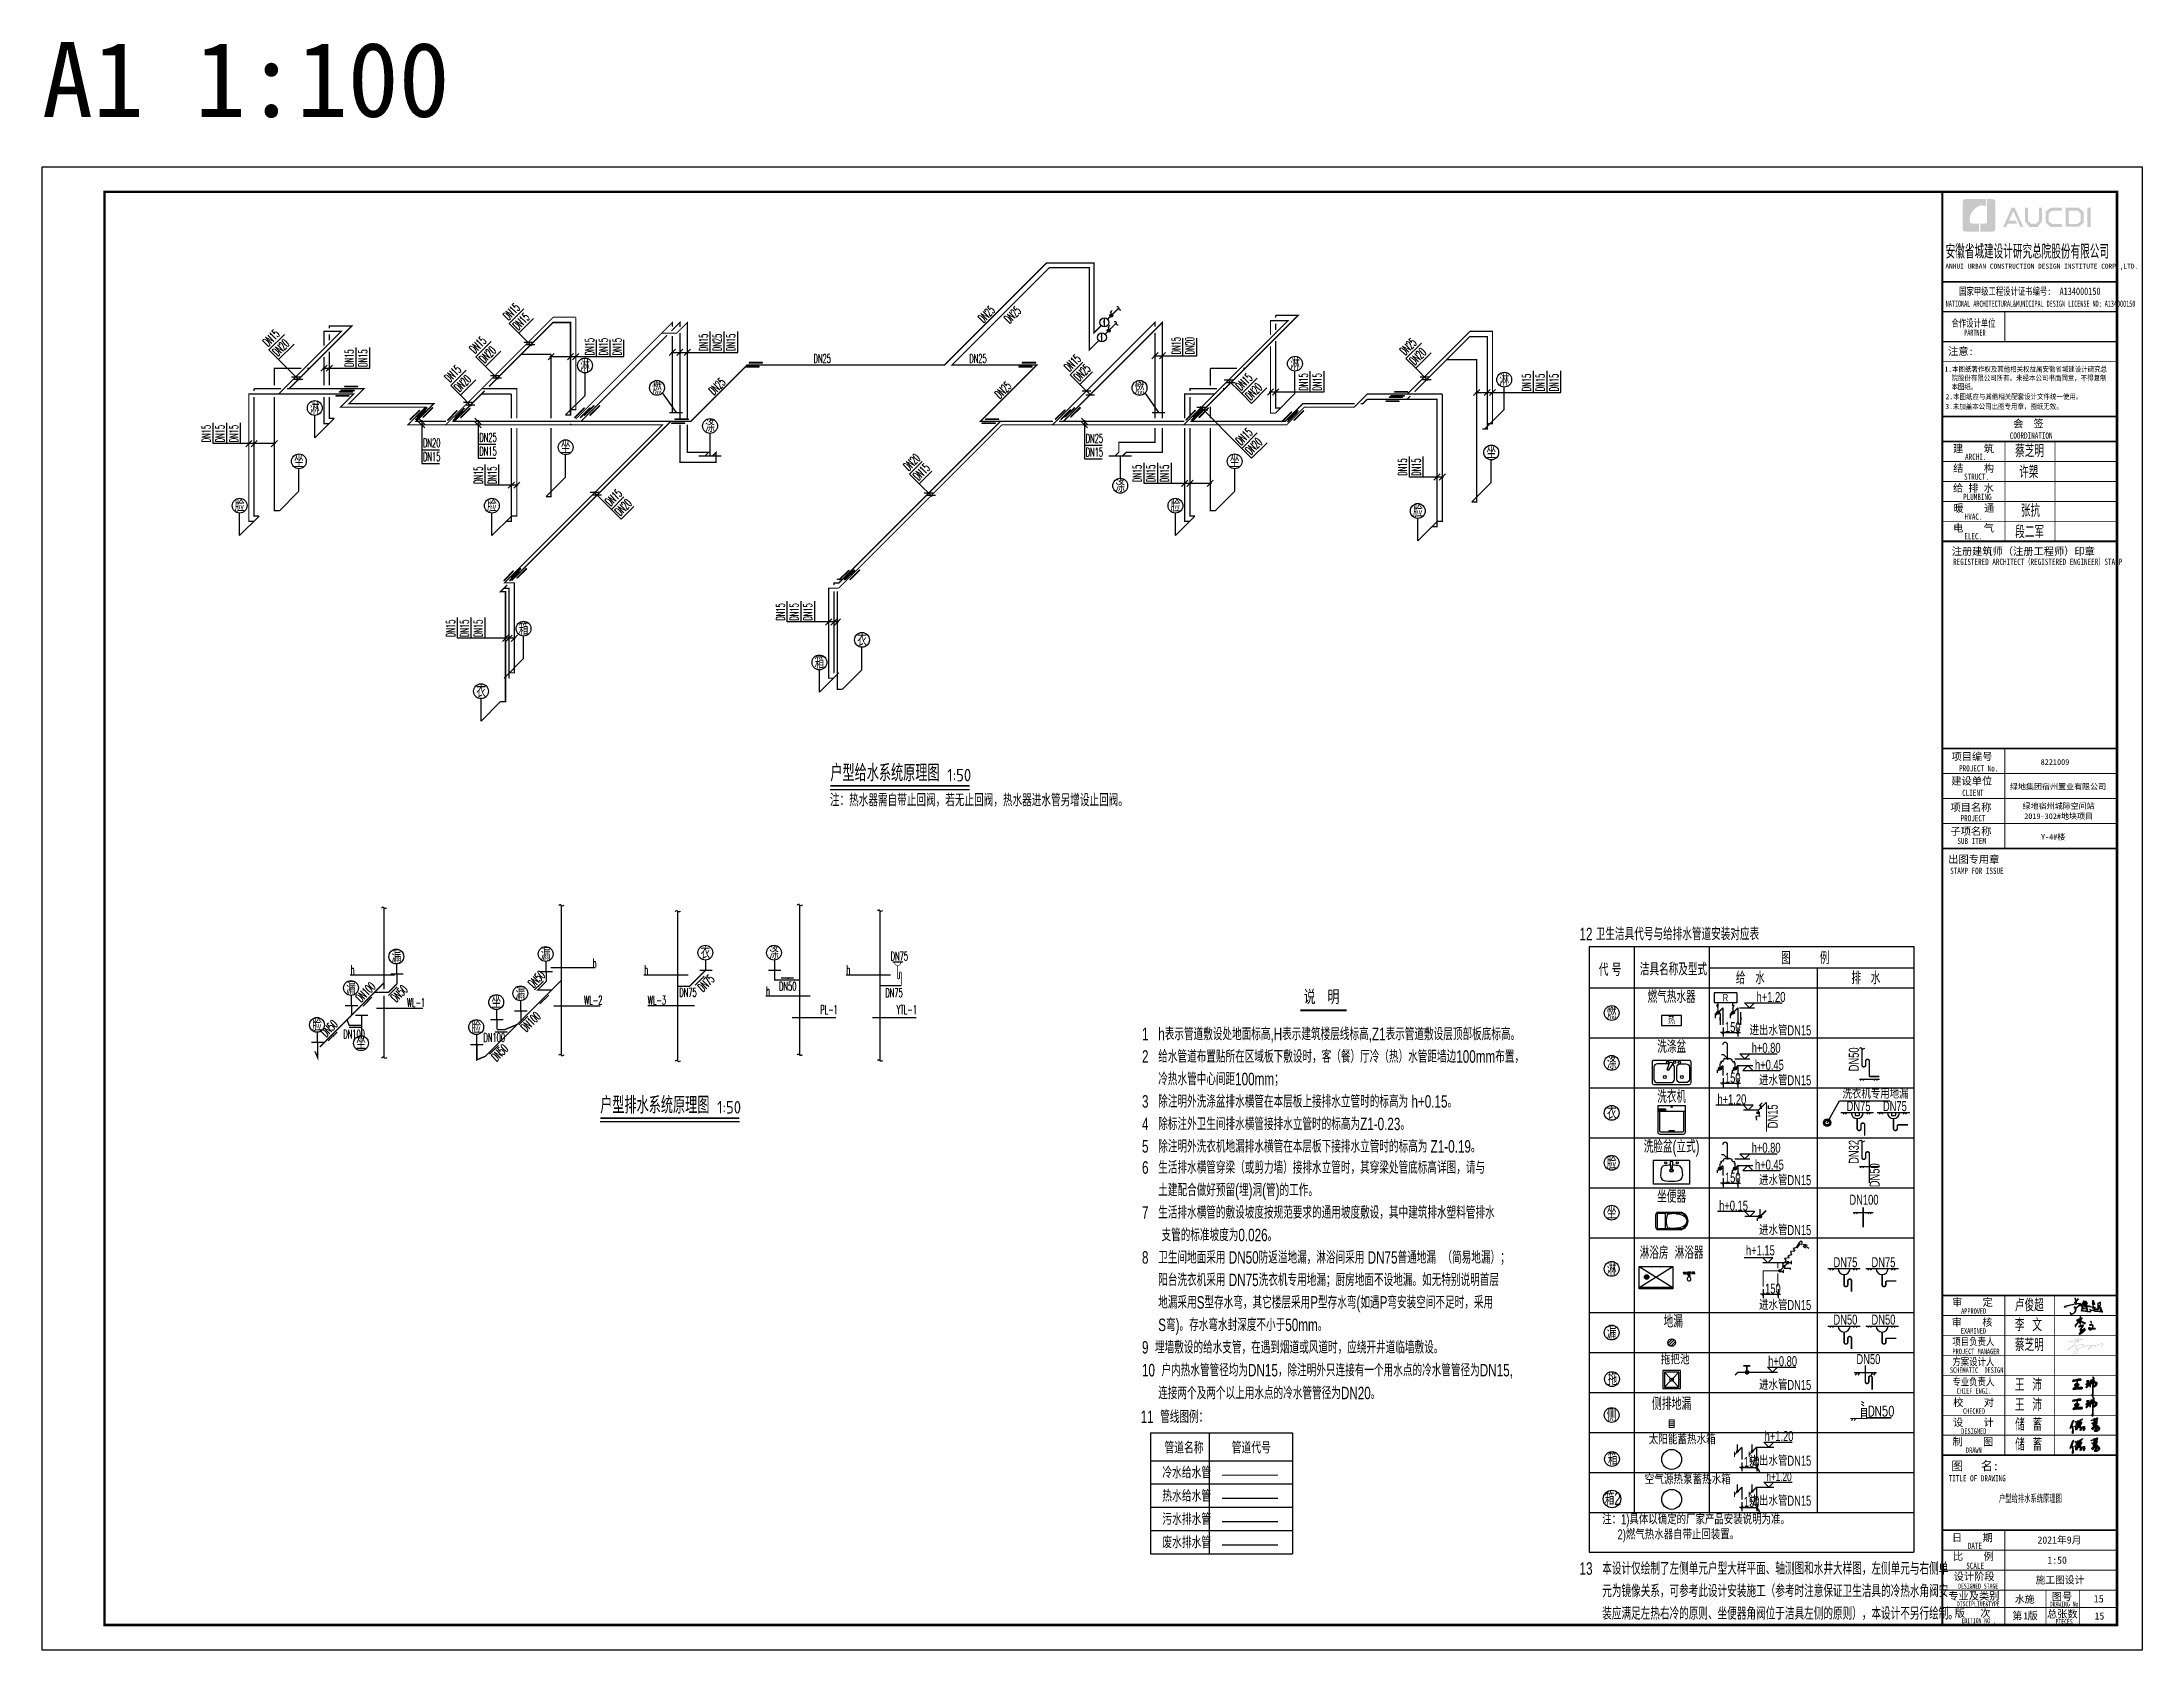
# Model space of a CAD drawing. Extents: x 27938 to 1042331, y -235042 to 1535213.
# Drawn here: x 757738 to 799788, y 124031 to 156231 of the extents above; entities that cross this region are included whole.
import ezdxf
from ezdxf.enums import TextEntityAlignment as Align

# ---------------------------------------------------------------- set-up
doc = ezdxf.new("R2010")
doc.units = 0
doc.header["$LTSCALE"] = 1000
doc.header["$MEASUREMENT"] = 0
for name, pattern in [('CONTINOUS', [0]), ('DASH', [0.35, 0.25, -0.1]), ('W_P', [7, 6, -1])]:
    doc.linetypes.add(name, pattern=pattern)
for name, color, linetype in [('C-Sheet-图框', 101, 'Continuous'), ('DIM_SYMB', 3, 'Continuous'), ('DIM_污水', 3, 'Continuous'), ('DIM_热给水', 3, 'Continuous'), ('DIM_给水', 3, 'Continuous'), ('DIM_阳台', 132, 'Continuous'), ('EQUIP_污水', 7, 'Continuous'), ('EQUIP_给水', 7, 'Continuous'), ('EQUIP_阳台', 7, 'Continuous'), ('EQUIP_餐饮排水', 7, 'Continuous'), ('PIPE-废水', 31, 'F'), ('PIPE-污水', 2, 'W'), ('PIPE-热给水', 5, 'RJ1'), ('PIPE-给水', 3, 'J1'), ('PIPE-阳台', 132, 'YT'), ('PIPE-餐饮排水', 41, 'P'), ('S-公用说明', 7, 'Continuous'), ('S_GG公共标注', 7, 'Continuous'), ('TEXT_给水', 7, 'Continuous'), ('TWT_IDEN', 3, 'Continuous'), ('VALVE_给水', 7, 'Continuous'), ('VPIPE-污水', 2, 'W'), ('VPIPE-热给水', 5, 'RJ1'), ('VPIPE-给水', 3, 'TG_J'), ('VPIPE-阳台', 132, 'YT'), ('WP_DIM', 4, 'Continuous'), ('WP_P', 2, 'W_P'), ('ZC', 6, 'Continuous'), ('图框', 140, 'Continuous'), ('图签文字', 147, 'Continuous'), ('电子签名-李文', 7, 'DASH'), ('签名-水', 7, 'Continuous')]:
    doc.layers.add(name, color=color, linetype=linetype)
for name, color, linetype, lineweight in [('S－GG公共标注', 7, 'Continuous', 25), ('图签', 147, 'Continuous', 18), ('签名', 7, 'Continuous', 18)]:
    doc.layers.add(name, color=color, linetype=linetype, lineweight=lineweight)
doc.layers.add('yichutu', color=7, linetype='Continuous', true_color=0xffffff, plot=False)
doc.styles.add('_TCH_LABEL', font='simhei.ttf')
doc.styles.add('_TWT_PIPEDN', font='SIMPLEX.shx', dxfattribs={"width": 0.6, "oblique": 10, "height": 3, "bigfont": 'HZTXT.shx'})
doc.styles.add('_TWT_SERIAL', font='simplex.shx', dxfattribs={"width": 0.6, "oblique": 10, "height": 3, "bigfont": 'aadri.shx'})
doc.styles.add('HT', font='simhei.ttf')
doc.styles.add('HZ', font='txt', dxfattribs={"bigfont": 'hztxt'})
doc.styles.add('HZTXT', font='COMPLEX', dxfattribs={"width": 0.7, "bigfont": 'HZTXT'})
doc.styles.get("Standard").update_dxf_attribs({"font": 'gbenor.shx', "bigfont": 'gbcbig.shx'})
doc.styles.add('TG_LINETYPE', font='SIMPLEX', dxfattribs={"width": 0.8, "height": 3, "bigfont": 'HZTXT'})
doc.styles.add('中西文等高字体', font='HZTXT_E.shx', dxfattribs={"width": 0.7, "height": 4, "bigfont": 'hztxt.shx'})
doc.styles.add('宋体', font='', dxfattribs={"height": 50})
doc.styles.add('建筑图签-1', font='simhei.ttf', dxfattribs={"width": 0.7})
doc.styles.add('建筑图签-2', font='TXT.shx', dxfattribs={"width": 0.5, "bigfont": 'HZTXT.shx'})
doc.styles.get('宋体').set_extended_font_data('SimSun')
doc.linetypes.add('F', pattern='A,3,-0.2,["F",Standard,S=0.25,R=0,X=-0.1,Y=-0.115],-0.2', length=3.4)
doc.linetypes.add('J1', pattern='A,3,-0.2,["J1",Standard,S=0.25,R=0,X=-0.1,Y=-0.115],-0.35', length=3.55)
doc.linetypes.add('P', pattern='A,3,-0.2,["P",Standard,S=0.25,R=0,X=-0.1,Y=-0.115],-0.2', length=3.4)
doc.linetypes.add('RJ1', pattern='A,3,-0.2,["RJ1",Standard,S=0.25,R=0,X=-0.1,Y=-0.115],-0.5', length=3.7)
doc.linetypes.add('TG_F', pattern='A,2,-0.3,["F",TG_LINETYPE,S=0.1,R=0,X=-0.23,Y=-0.15],0', length=2.3)
doc.linetypes.add('TG_J', pattern='A,2,-0.22,["J",TG_LINETYPE,S=0.1,R=0,X=-0.18,Y=-0.15],0', length=2.22)
doc.linetypes.add('TG_RJ', pattern='A,2,-0.6,["RJ",TG_LINETYPE,S=0.1,R=0,X=-0.52,Y=-0.15],0', length=2.6)
doc.linetypes.add('TG_W', pattern='A,2,-0.3,["W",TG_LINETYPE,S=0.1,R=0,X=-0.23,Y=-0.15],0', length=2.3)
doc.linetypes.add('W', pattern='A,3,-0.2,["W",Standard,S=0.25,R=0,X=-0.1,Y=-0.115],-0.2', length=3.4)
doc.linetypes.add('YT', pattern='A,3,-0.2,["YT",Standard,S=0.25,R=0,X=-0.1,Y=-0.115],-0.35', length=3.55)

msp = doc.modelspace()

# ---------------------------------------------------------------- texts
at = {"layer": 'C-Sheet-图框', "color": 7, "style": '宋体', "width": 0.6}
msp.add_text('户型给排水系统原理图', height=150, dxfattribs=at).set_placement((796923.4, 126994.1))
at = {"layer": 'C-Sheet-图框', "color": 7, "style": '宋体'}
msp.add_text('15', height=150, dxfattribs=at).set_placement((798819.1, 124983))
at = {"layer": 'DIM_SYMB', "color": 7}
for s, height, p in [('户型给水系统原理图', 337.59, (773523, 141426.2)), ('1:50', 250, (775866.5, 141426.2)), ('户型排水系统原理图', 337.59, (768914.8, 134773.7)), ('1:50', 250, (771258.3, 134773.7))]:
    msp.add_text(s, height=height, dxfattribs=at).set_placement(p)
at = {"layer": 'DIM_污水', "color": 7, "style": '_TWT_SERIAL', "width": 0.48}
for s, p in [('DN75', (774729.6, 137839.6)), ('WL-1', (765044.9, 136908.3)), ('WL-2', (768593.5, 136957.5)), ('WL-3', (769868.9, 136957.5)), ('DN75', (770498.2, 137112.7)), ('DN50', (772496.2, 137234.5)), ('DN75', (774625.6, 137105.1)), ('PL-1', (773320.3, 136766.8, 0.2)), ('YTL-1', (774851.6, 136766.8, 0.2)), ('DN100', (763771.1, 136278.2)), ('DN100', (766577.4, 136210.5))]:
    msp.add_text(s, height=175, dxfattribs=at).set_placement(p)
for s, p in [('DN50', (767579.6, 137278.9)), ('DN75', (770973, 137200.1)), ('DN100', (764126.2, 136991.4)), ('DN50', (764829.5, 136991.4)), ('DN100', (767431.1, 136396.3)), ('DN50', (763428.8, 136294)), ('DN50', (766841.9, 135807.1))]:
    msp.add_text(s, height=175, rotation=45, dxfattribs=at).set_placement(p)
at = {"layer": 'DIM_热给水', "color": 7, "style": '_TWT_PIPEDN', "width": 0.48}
for s, rotation, p in [('DN15', 90, (771069.5, 150040.3)), ('DN25', 90, (771344.5, 150040.3)), ('DN15', 90, (771619.5, 150040.3)), ('DN15', 90, (780534.2, 149973.9)), ('DN20', 90, (780809.2, 149973.9)), ('DN15', 90, (763976.5, 149725.7)), ('DN15', 90, (764251.5, 149725.7)), ('DN15', 45, (781745.1, 149242.4)), ('DN20', 45, (781939.6, 149047.9)), ('DN15', 90, (783083.6, 149248.4)), ('DN15', 90, (783358.6, 149248.4)), ('DN15', 45, (781747.5, 148146.7)), ('DN20', 45, (781941.9, 147952.2)), ('DN15', 90, (766562.9, 147380.7)), ('DN15', 90, (766837.9, 147380.7)), ('DN20', 45, (775092.6, 147632.3)), ('DN15', 45, (775287, 147437.8)), ('DN15', 90, (785069.5, 147543.9)), ('DN15', 90, (785344.5, 147543.9)), ('DN15', 45, (769122, 146923.7)), ('DN20', 45, (769316.5, 146729.3)), ('DN15', 90, (766008.8, 144315.1)), ('DN15', 90, (766283.8, 144315.1)), ('DN15', 90, (766558.8, 144315.1))]:
    msp.add_text(s, height=175, rotation=rotation, dxfattribs=at).set_placement(p)
at = {"layer": 'DIM_给水', "color": 7, "style": '_TWT_PIPEDN', "width": 0.48}
for s, rotation, p in [('DN15', 45, (767077, 150646.5)), ('DN15', 45, (767271.5, 150452)), ('DN15', 45, (762264.7, 150120.6)), ('DN20', 45, (762459.1, 149926.1)), ('DN15', 45, (766404.9, 149980.9)), ('DN15', 90, (768791.5, 149955.4)), ('DN15', 90, (769066.5, 149955.4)), ('DN15', 90, (769341.5, 149955.4)), ('DN25', 45, (785032.2, 149945.3)), ('DN15', 45, (765904, 149406.1)), ('DN20', 45, (766599.4, 149786.4)), ('DN15', 45.00013, (778309.9, 149619.9)), ('DN25', 45.00013, (778504.3, 149425.4)), ('DN20', 45, (785226.7, 149750.8)), ('DN20', 45, (766098.4, 149211.6)), ('DN15', 90, (787551.4, 149238.5)), ('DN15', 90, (787826.4, 149238.5)), ('DN15', 90, (788101.4, 149238.5)), ('DN15', 90, (761115, 148214.1)), ('DN15', 90, (761390, 148214.1)), ('DN15', 90, (761665, 148214.1)), ('DN25', 360, (778636.3, 148206.5)), ('DN15', 360, (778636.3, 147931.5)), ('DN15', 90, (779754.6, 147417.1)), ('DN15', 90, (780029.6, 147417.1)), ('DN15', 90, (780304.6, 147417.1)), ('DN15', 90, (772611.4, 144643.4)), ('DN15', 90, (772886.4, 144643.4)), ('DN15', 90, (773161.4, 144643.4))]:
    msp.add_text(s, height=175, rotation=rotation, dxfattribs=at).set_placement(p)
for s, p in [('DN20', (765366.8, 148115.3)), ('DN25', (766494.8, 148225)), ('DN15', (766494.8, 147950)), ('DN15', (765366.8, 147840.3))]:
    msp.add_text(s, height=175, dxfattribs=at).set_placement(p)
at = {"layer": 'DIM_阳台', "color": 7, "style": '_TWT_SERIAL', "width": 0.48}
for p in [(763916.3, 137567.1), (768763, 137704.3), (769796.4, 137567.1), (773845.4, 137567.1), (772237.9, 137145.3)]:
    msp.add_text('h', height=175, dxfattribs=at).set_placement(p)
at = {"layer": 'S-公用说明'}
for s, style, width, p in [('淋', '中西文等高字体', 0.7, (768610.9, 149753.8)), ('淋', '中西文等高字体', 0.7, (782826.3, 149789.1)), ('燃', '中西文等高字体', 0.7, (770052.2, 149305)), ('燃', '中西文等高字体', 0.7, (779715.5, 149305)), ('淋', '中西文等高字体', 0.7, (787016.9, 149470.9)), ('淋', '中西文等高字体', 0.7, (763199.6, 148901.8)), ('涤', '中西文等高字体', 0.7, (771115.2, 148542.5)), ('坐', '中西文等高字体', 0.7, (768223.6, 148116.3)), ('坐', '中西文等高字体', 0.7, (786757.4, 148011.3)), ('坐', '中西文等高字体', 0.7, (762882.2, 147834.5)), ('坐', '中西文等高字体', 0.7, (781620.5, 147833.4)), ('涤', '中西文等高字体', 0.7, (779327.6, 147343.5)), ('脸', '中西文等高字体', 0.7, (761695, 146947.2)), ('脸', '中西文等高字体', 0.7, (766746.7, 146947.2)), ('脸', '中西文等高字体', 0.7, (780433.9, 146946.7)), ('脸', '中西文等高字体', 0.7, (785287.2, 146841.2)), ('箱', '中西文等高字体', 0.7, (767380.5, 144482.8)), ('衣', '中西文等高字体', 0.7, (774157, 144259.6)), ('箱', '中西文等高字体', 0.7, (773305, 143807.5)), ('衣', '中西文等高字体', 0.7, (766528.4, 143230.7)), ('漏', '中西文等高字体', 0.7, (764833.8, 137918.2, 0.2)), ('漏', '中西文等高字体', 0.7, (767822.3, 137967.4, 0.2)), ('衣', '中西文等高字体', 0.7, (771020.3, 137996.1, 0.2)), ('涤', '中西文等高字体', 0.7, (772396.5, 137994.8, 0.2)), ('漏', '中西文等高字体', 0.7, (763923.9, 137288.3, 0.2)), ('坐', '中西文等高字体', 0.7, (766833.4, 137004.9, 0.2)), ('漏', '中西文等高字体', 0.7, (767314.8, 137179.8, 0.2)), ('脸', '中西文等高字体', 0.7, (763244.6, 136550, 0.2)), ('燃', '中西文等高字体', 0.7, (789169, 136787.9)), ('坐', '中西文等高字体', 0.7, (764126.4, 136182.2, 0.2)), ('脸', '中西文等高字体', 0.7, (766432.5, 136504, 0.2)), ('涤', '中西文等高字体', 0.7, (789169, 135787.9)), ('衣', '中西文等高字体', 0.7, (789169, 134787.9)), ('脸', '中西文等高字体', 0.7, (789169, 133787.9)), ('坐', '中西文等高字体', 0.7, (789169, 132787.9)), ('淋', '中西文等高字体', 0.7, (789169, 131662.9)), ('漏', '中西文等高字体', 0.7, (789169, 130387.9)), ('侧', 'HZTXT', 0.75, (789169, 128737.9))]:
    msp.add_text(s, height=250, dxfattribs=dict(at, style=style, width=width)).set_placement(p, align=Align.MIDDLE_CENTER)
at = {"layer": 'S-公用说明', "width": 0.7}
for s, height, style, p in [('注：热水器需自带止回阀，若无止回阀，热水器进水管另增设止回阀。', 250, '中西文等高字体', (773514.4, 140925.8)), ('12 卫生洁具代号与给排水管道安装对应表', 250, '中西文等高字体', (788524.8, 138244.7)), ('图         例', 250, '中西文等高字体', (792560, 137764.6)), ('代 号', 250, '中西文等高字体', (788911.4, 137529)), ('洁具名称及型式', 250, '中西文等高字体', (789732.8, 137538.8)), ('给   水', 250, '中西文等高字体', (791655.7, 137364.1)), ('排   水', 250, '中西文等高字体', (793969, 137364.1)), ('说  明', 250, 'HT', (783001.6, 136991.3)), ('1   h表示管道敷设处地面标高,H表示建筑楼层线标高,Z1表示管道敷设层顶部板底标高。', 250, '中西文等高字体', (779763.8, 136241.2)), ('2   给水管道布置贴所在区域板下敷设时，客（餐）厅冷（热）水管距墙边100mm布置，', 250, '中西文等高字体', (779763.8, 135791.2)), ('     冷热水管中心间距100mm；', 250, '中西文等高字体', (779763.8, 135341.2)), ('3   除注明外洗涤盆排水横管在本层板上接排水立管时的标高为 h+0.15。', 250, '中西文等高字体', (779763.8, 134891.2)), ('4   除标注外卫生间排水横管接排水立管时的标高为Z1-0.23。', 250, '中西文等高字体', (779763.8, 134441.2)), ('5   除注明外洗衣机地漏排水横管在本层板下接排水立管时的标高为 Z1-0.19。', 250, '中西文等高字体', (779763.8, 133991.2)), ('6   生活排水横管穿梁（或剪力墙）接排水立管时，其穿梁处管底标高详图，请与', 250, '中西文等高字体', (779763.8, 133567.6)), ('     土建配合做好预留(埋)洞(管)的工作。', 250, '中西文等高字体', (779763.8, 133117.6)), ('7   生活排水横管的敷设坡度按规范要求的通用坡度敷设，其中建筑排水塑料管排水', 250, '中西文等高字体', (779763.8, 132667.6)), ('      支管的标准坡度为0.026。', 250, '中西文等高字体', (779763.8, 132217.6)), ('8   卫生间地面采用 DN50防返溢地漏，淋浴间采用 DN75普通地漏  （简易地漏）；', 250, '中西文等高字体', (779763.8, 131767.6)), ('     阳台洗衣机采用 DN75洗衣机专用地漏；厨房地面不设地漏。如无特别说明首层', 250, '中西文等高字体', (779763.8, 131317.6)), ('     地漏采用S型存水弯，其它楼层采用P型存水弯(如遇P弯安装空间不足时，采用', 250, '中西文等高字体', (779763.8, 130867.6)), ('     S弯)。存水弯水封深度不小于50mm。', 250, '中西文等高字体', (779763.8, 130417.6)), ('9  埋墙敷设的给水支管，在遇到烟道或风道时，应绕开井道临墙敷设。', 250, '中西文等高字体', (779763.8, 129967.6)), ('拖把池', 202.5, '中西文等高字体', (790153.6, 129750.7)), ('10  户内热水管管径均为DN15，除注明外只连接有一个用水点的冷水管管径为DN15,', 250, '中西文等高字体', (779763.8, 129510.1)), ('拖', 250, '中西文等高字体', (789091.9, 129337.1)), ('     连接两个及两个以上用水点的冷水管管径为DN20。', 250, '中西文等高字体', (779763.8, 129052.6)), ('11  管线图例：', 250, '中西文等高字体', (779737.2, 128576)), ('太阳能蓄热水箱', 202.5, '中西文等高字体', (789911.5, 128150.7)), ('管道名称', 232.99, '中西文等高字体', (780213.9, 127966)), ('管道代号', 232.99, '中西文等高字体', (781561, 127966)), ('箱', 250, '中西文等高字体', (789091.9, 127737.1)), ('冷水给水管', 232.99, '中西文等高字体', (780170.6, 127467.5)), ('空气源热泵蓄热水箱', 202.5, '中西文等高字体', (789831.3, 127350.7)), ('热水给水管', 232.99, '中西文等高字体', (780170.6, 127001.6)), ('箱2', 250, '中西文等高字体', (789030.6, 126937.1)), ('污水排水管', 232.99, '中西文等高字体', (780170.6, 126535.6)), ('废水排水管', 232.99, '中西文等高字体', (780170.6, 126069.6)), ('13   本设计仅绘制了左侧单元户型大样平面、轴测图和水井大样图，左侧单元与右侧单', 250, '中西文等高字体', (788524.8, 125537.9)), ('       元为镜像关系，可参考此设计安装施工（参考时注意保证卫生洁具的冷热水角阀安', 250, '中西文等高字体', (788524.8, 125087.9)), ('       装应满足左热右冷的原则、坐便器角阀位于洁具左侧的原则），本设计不另行绘制。', 250, '中西文等高字体', (788524.8, 124637.9))]:
    msp.add_text(s, height=height, dxfattribs=dict(at, style=style)).set_placement(p)
at = {"layer": 'S-公用说明'}
for s, style, width, p in [('燃气热水器', '中西文等高字体', 0.7, (790369.2, 136987.9)), ('洗涤盆', '中西文等高字体', 0.7, (790369.2, 135987.9)), ('洗衣机', '中西文等高字体', 0.7, (790369.2, 134987.9)), ('洗脸盆(立式)', '中西文等高字体', 0.7, (790369.2, 133987.9)), ('坐便器', '中西文等高字体', 0.7, (790369.2, 132987.9)), ('淋浴房', '中西文等高字体', 0.7, (790019.2, 131862.9)), ('淋浴器', '中西文等高字体', 0.7, (790719.2, 131862.9)), (' 地漏', '中西文等高字体', 0.7, (790369.2, 130487.9)), ('侧排地漏', 'HZTXT', 0.75, (790369.2, 128837.9))]:
    msp.add_text(s, height=250, dxfattribs=dict(at, style=style, width=width)).set_placement(p, align=Align.CENTER)
at = {"layer": 'S-公用说明', "style": '中西文等高字体', "width": 0.7}
for s, p in [('注：1)具体以确定的厂家产品安装说明为准。', (788979.8, 126647.8)), ('2)燃气热水器自带止回装置。', (789287.3, 126345.5))]:
    msp.add_text(s, height=200, dxfattribs=at).set_placement(p, align=Align.MIDDLE_LEFT)
at = {"layer": 'S_GG公共标注', "color": 150, "style": '中西文等高字体', "width": 0.7}
for s, p in [('R', (791448.1, 137094)), ('热', (790369.2, 136637.9))]:
    msp.add_text(s, height=150, dxfattribs=at).set_placement(p, align=Align.MIDDLE_CENTER)
for s, p in [(' h+1.20', (792017.9, 137008.4)), ('150', (791437.1, 136404.9)), (' h+0.80', (791920.6, 135989.9)), (' h+0.45', (791986.8, 135649.4)), ('150', (791437.1, 135390.8)), (' h+1.20', (791234.6, 134958.7)), ('洗衣机专用地漏', (793789.8, 135071.3)), ('DN75', (793872.4, 134822)), ('DN75', (794599.3, 134822)), (' h+0.80', (791920.6, 133989.9)), (' h+0.45', (791986.8, 133649.4)), ('150', (791437.1, 133390.8)), (' h+0.15', (791267.9, 132830.2)), ('DN100', (793929, 132948)), (' h+1.15', (791805.8, 131933.9)), ('DN75', (793609.6, 131697)), ('DN75', (794371.2, 131697)), ('150', (792240.2, 131167)), ('DN50', (793609.6, 130547)), ('DN50', (794371.2, 130547)), ('DN50', (794069.8, 129756.6)), ('150', (791816.2, 127698, 0)), ('150', (791816.2, 126898, 0))]:
    msp.add_text(s, height=200, dxfattribs=at).set_placement(p)
for s, p in [('进出水管DN15', (793165.1, 136340.4)), ('进水管DN15', (793165.1, 135340.4)), ('进水管DN15', (793165.1, 133340.4)), ('进水管DN15', (793165.1, 132340.4)), ('进水管DN15', (793165.1, 130840.4)), ('进水管DN15', (793165.1, 129240.4)), ('进出水管DN15', (793165.1, 127722.2)), ('进出水管DN15', (793165.1, 126922.2))]:
    msp.add_text(s, height=200, dxfattribs=at).set_placement(p, align=Align.RIGHT)
for s, p in [('DN50', (794117.5, 135618.7)), ('DN15', (792494.5, 134477.9)), ('DN32', (794117.5, 133766.3)), ('DN50', (794534.1, 133298))]:
    msp.add_text(s, height=200, rotation=90, dxfattribs=at).set_placement(p)
for s, height, p in [('h+0.80', 200, (792591.6, 129715)), ('h+1.20', 200, (792519.4, 128214.4, 0)), ('h+1.20', 175, (792519.4, 127414.4, 0))]:
    msp.add_text(s, height=height, dxfattribs=at).set_placement(p, align=Align.CENTER)
at = {"layer": 'S－GG公共标注', "color": 150, "lineweight": 20, "style": 'HZTXT', "width": 0.75}
msp.add_text('DN50', height=200, dxfattribs=at).set_placement((794299.6, 128714.7))
at = {"layer": 'TEXT_给水', "style": '_TWT_PIPEDN', "width": 0.48}
for rotation, p in [(45, (776588.9, 150595.8)), (45, (777111.7, 150582.7)), (359.99997, (776304.8, 149803.7)), (45, (771193.7, 149150.6)), (45, (776920.2, 149077))]:
    msp.add_text('DN25', height=175, rotation=rotation, dxfattribs=at).set_placement(p)
msp.add_text('DN25', height=175, dxfattribs=at).set_placement((773186.3, 149803.7))
at = {"layer": '图框'}
for s, height, style, width, p in [('ANHUI URBAN CONSTRUCTION DESIGN INSTITUTE CORP.,LTD.', 100, '建筑图签-1', 0.91, (795849.6, 151692.4)), ('NATIONAL ARCHITECTURAL&MUNICIPAL DESIGN LICENSE NO: A134000150', 125, '建筑图签-1', 0.6, (795858.8, 150928.6)), ('PARTNER', 125, '建筑图签-1', 0.6, (796227.7, 150348.1)), ('1.本图纸著作权及其他相关权益属安徽省城建设计研究总', 105, 'HT', 0.88, (795833.2, 149628)), ('本图纸。', 105, 'HT', 0.88, (795972.9, 149275.8)), ('院股份有限公司所有。未经本公司书面同意，不得复制', 105, 'HT', 0.88, (795972.9, 149450.8)), (' 2.本图纸应与其他相关配套设计文件统一使用。 ', 105, 'HT', 0.88, (795777.8, 149077.4)), ('3.未加盖本公司出图专用章，图纸无效。', 105, 'HT', 0.88, (795849.3, 148880.1)), ('COORDINATION', 125, '建筑图签-1', 0.7, (797140.2, 148287.9)), ('ARCHI.', 125, '建筑图签-1', 0.7, (796245.1, 147862.2)), ('PLUMBING', 125, '建筑图签-1', 0.7, (796204.9, 147060.6)), ('STRUCT.', 125, '建筑图签-1', 0.7, (796225.3, 147463.8)), ('HVAC.', 125, '建筑图签-1', 0.7, (796237.3, 146664)), ('ELEC.', 125, '建筑图签-1', 0.7, (796229.6, 146271.5)), ('REGISTERED ARCHITECT（REGISTERED ENGINEER）STAMP', 125, '建筑图签-1', 0.7, (796004.8, 145760.7)), ('PROJECT No.', 125, '建筑图签-1', 0.7, (796125.2, 141623.9, -899.5)), ('CLIENT', 125, '建筑图签-1', 0.7, (796187.2, 141134.3)), ('PROJECT', 125, '建筑图签-1', 0.7, (796154.8, 140624.7)), ('SUB ITEM', 125, '建筑图签-1', 0.7, (796091.5, 140169.2)), ('STAMP FOR ISSUE', 125, '建筑图签-1', 0.7, (795946.7, 139572)), ('APPROVED ', 110, '建筑图签-1', 0.7, (796165.7, 130763.7)), ('EXAMINED  ', 110, '建筑图签-1', 0.7, (796161.4, 130368.4, -899.5)), ('PROJECT MANAGER', 110, '建筑图签-1', 0.7, (795992.3, 129955.3, -899.5)), ('SCHEMATIC  DESIGN', 110, '建筑图签-1', 0.7, (795941.7, 129582, -899.5)), ('TITLE OF DRAWING', 125, '建筑图签-1', 0.7, (795917.4, 127407.6)), ('DATE', 125, '建筑图签-1', 0.7, (796298.6, 126055.9)), ('SCALE', 125, '建筑图签-1', 0.7, (796268, 125656.3)), ('DESIGNED STAGE', 100, '建筑图签-1', 0.7, (796106.7, 125261.2)), ('DISCIPLIUE&TYPE', 100, '建筑图签-1', 0.7, (796081.8, 124904.9)), ('DRAWING No.', 100, '建筑图签-1', 0.7, (797942.9, 124901.3)), ('EDITION NO .', 100, '建筑图签-1', 0.7, (796173.6, 124568.4)), ('PIECES', 100, '建筑图签-1', 0.7, (798057.2, 124551.3))]:
    msp.add_text(s, height=height, dxfattribs=dict(at, style=style, width=width)).set_placement(p)
at = {"layer": '图框', "style": '建筑图签-1', "width": 0.7}
for s, p in [('CHIEF ENGI.', (796422.6, 129218.7)), ('CHECKED  ', (796486.9, 128815.7)), ('DESIGNED ', (796450.1, 128414.1)), (' DRAWN   ', (796482.6, 128031.6))]:
    msp.add_text(s, height=110, dxfattribs=at).set_placement(p, align=Align.MIDDLE)
at = {"layer": '图签', "color": 2, "style": '宋体'}
for s, height, p in [('8221009', 114.67, (797759.1, 141755.2)), ('绿地集团宿州置业有限公司', 114.672, (797142.9, 141262.3)), ('绿地宿州城际空间站', 114.67, (797395.3, 140875.2)), ('2019-302#地块项目', 114.672, (797428.9, 140670.6)), ('Y-4#楼', 114.67, (797765, 140255.2)), ('2021年9月', 143.34, (797695.3, 126162.2)), ('1:50', 143.34, (797893.6, 125758.4)), ('施工图设计', 143.34, (797656.5, 125362.2)), ('水施', 143.34, (797242.5, 124977.7)), ('1', 143.3, (797412, 124643.9)), ('15', 143.34, (798838.6, 124640.8))]:
    msp.add_text(s, height=height, dxfattribs=at).set_placement(p)
at = {"layer": '图签文字', "color": 7, "style": '建筑图签-1'}
for s, height, width, p in [('安徽省城建设计研究总院股份有限公司', 250, 0.55, (795854.4, 151919.9)), ('国家甲级工程设计证书编号:  A134000150', 150, 0.7, (796126.4, 151165)), ('合作设计单位', 150, 0.7, (795972.8, 150526.4)), ('项目负责人', 150, 0.8, (795991.6, 130131.7)), ('方案设计人', 150, 0.8, (795991.6, 129730.4)), ('专业负责人', 150, 0.8, (795991, 129327.1))]:
    msp.add_text(s, height=height, dxfattribs=dict(at, width=width)).set_placement(p)
for s, height, p in [('注意:', 150, (795906.1, 149962.9)), ('会  签', 150, (797207.7, 148515.1)), ('建    筑', 150, (796005.2, 148014.7)), ('结    构', 150, (796007.5, 147621)), ('给 排 水', 150, (796002.9, 147224)), ('暖    通', 150, (796012, 146822.5)), ('电    气', 150, (796007.1, 146422.4)), ('注册建筑师（注册工程师）印章', 150, (795978.1, 145958.2)), ('项目编号', 150, (795974.3, 141847.6)), ('建设单位', 150, (795970.4, 141358.9)), ('项目名称', 150, (795953.7, 140829.9)), ('子项名称', 150, (795953.7, 140351.5)), ('出图专用章', 150, (795908.3, 139790.4)), ('审    定', 150, (795984.2, 130920.9)), ('审    核', 150, (795977.6, 130519.8)), ('设    计', 150, (796004.3, 128514.6)), ('校    对', 150, (796007, 128915.4)), ('制    图', 150, (795992.8, 128127.2)), ('图   名:', 175, (795968, 127628.9)), ('日    期', 150, (795982.3, 126205.7)), ('比    例', 150, (796001.5, 125832.1)), ('设计阶段', 150, (796016.3, 125431.2)), ('专业及类别', 150, (795909.4, 125037.9)), ('图号', 150, (797980.8, 125028.5)), ('版   次 ', 150, (796038.4, 124692.8)), ('第 版', 150, (797190.7, 124643)), ('总张数', 150, (797884.3, 124678.5))]:
    msp.add_text(s, height=height, dxfattribs=at).set_placement(p)
at = {"layer": '图签文字', "color": 1, "style": '建筑图签-2', "width": 0.7}
for s, p in [('蔡芝明', (797247.8, 147916.8)), ('许槊', (797327.6, 147495.4)), ('张抗', (797363.2, 146724.9)), ('段二军', (797250.7, 146297.1)), ('卢俊超', (797243.5, 130812.3)), ('李 文', (797243.5, 130416.8)), ('蔡芝明', (797243.5, 130016.8)), ('王 沛', (797243.5, 129216.8)), ('王 沛', (797243.4, 128816.8)), ('储 蓄', (797248.5, 128421.5)), ('储 蓄', (797248.5, 128021.5))]:
    msp.add_text(s, height=250, dxfattribs=at).set_placement(p)

# ---------------------------------------------------------------- blocks, each defined once
blk = doc.blocks.new('坡度')
at = {"layer": 'WP_P', "color": 7, "linetype": 'CONTINOUS'}
blk.add_line((125, 0), (-125, 0), dxfattribs=at)
blk.add_lwpolyline([(125, 0, 0, 30, 0), (0, 0, 25, 25, 0)], format="xyseb", dxfattribs=at)
blk = doc.blocks.new('$TwtSys$00000327')
for p, q in [((-94, -9, 0), (9, 94, 0)), ((-9, -94, 0), (94, 9, 0)), ((12, 55, 0), (42, 84, 0)), ((40, 40, 0), (66, 66, 0)), ((55, 12, 0), (84, 42, 0)), ((-84, -42, 0), (-55, -12, 0)), ((-66, -66, 0), (-40, -40, 0)), ((-42, -84, 0), (-12, -55, 0))]:
    blk.add_line(p, q)
for radius in [94, 56.4]:
    blk.add_circle((0, 0, 0), radius)
blk = doc.blocks.new('_ArchTick')
at = {"color": 0, "linetype": 'ByBlock', "const_width": 0.4}
blk.add_lwpolyline([(-0.5, -0.5), (0.5, 0.5)], dxfattribs=at)
blk = doc.blocks.new('$TwtSys$00000132')
at = {"elevation": 0}
blk.add_lwpolyline([(7, -101, -0.575183), (0, 0, 0.604745), (-11, 101, 16.924828)], format="xyb", dxfattribs=at)
blk = doc.blocks.new('yct-841-594-84100-59399.9999999999-100-1000.0')
at = {"layer": 'yichutu', "color": 7, "true_color": 0xffffff}
blk.add_lwpolyline([(0, 0), (0, 59400), (84100, 59400), (84100, 0)], close=True, dxfattribs=at)
at = {"layer": 'yichutu', "color": 7, "true_color": 0xffffff, "style": '_TCH_LABEL'}
blk.add_text('A1 1:100', height=3000, dxfattribs=at).set_placement((0, 61400))
blk = doc.blocks.new('A$C6CC220AB')
at = {"layer": 'ZC'}
h = blk.add_hatch(color=7, dxfattribs=at)
h.paths.add_polyline_path([(170, 35), (170, 45), (-100, 45), (-100, 35)])
h.paths.add_polyline_path([(100, -45), (100, -35), (-170, -35), (-170, -45)])
at = {"color": 7, "ltscale": 0.5}
for p, q in [((-100, 45), (-100, 35)), ((170, 35), (170, 45)), ((-170, -35), (-170, -45)), ((100, -45), (100, -35))]:
    blk.add_line(p, q, dxfattribs=at)
for points in [[(170, 45), (-100, 45)], [(170, 35), (-100, 35)], [(100, -35), (-170, -35)], [(100, -45), (-170, -45)]]:
    blk.add_lwpolyline(points, dxfattribs=at)
blk = doc.blocks.new('A$C6F8752CC')
at = {"layer": 'ZC'}
h = blk.add_hatch(color=7, dxfattribs=at)
h.paths.add_polyline_path([(156, 92), (148, 99), (-42, -92), (-35, -99)])
h.paths.add_polyline_path([(42, 92), (35, 99), (-156, -92), (-148, -99)])
at = {"color": 7, "ltscale": 0.5}
for p, q in [((42, 92), (35, 99)), ((156, 92), (148, 99)), ((-156, -92), (-148, -99)), ((-42, -92), (-35, -99))]:
    blk.add_line(p, q, dxfattribs=at)
for points in [[(-156, -92), (35, 99)], [(-148, -99), (42, 92)], [(-42, -92), (148, 99)], [(-35, -99), (156, 92)]]:
    blk.add_lwpolyline(points, dxfattribs=at)
blk = doc.blocks.new('$ATTACHMENT$00000196')
blk.add_line((53, 944), (-347, 944))
for points, const_width in [([(-25, 944, -1.067664), (-275, 944)], 20), ([(0, 0), (0, 512, 1), (-75, 512), (-75, 312, -1), (-150, 312), (-150, 810)], 30)]:
    blk.add_lwpolyline(points, format="xyb", dxfattribs=dict(const_width=const_width))
at = {"style": 'HZ', "flags": 1}
for tag in ['WHAT', 'SPEC', 'UNIT']:
    blk.add_attdef(tag, (-150, 810), '', height=0.001, dxfattribs=at)
blk = doc.blocks.new('$VALVE$00000499')
for p, q in [((35, 35), (98, 98)), ((48, 98), (147, 98))]:
    blk.add_line(p, q)
at = {"const_width": 49.6}
blk.add_lwpolyline([(25, 0, 1), (-25, 0, 1)], format="xyb", close=True, dxfattribs=at)
blk.add_circle((0, 0), 50)
for p in [(-50, 0), (50, 0)]:
    blk.add_point(p)
blk = doc.blocks.new('$VALVE$00000602')
blk.add_line((-93, -93), (93, 93))
blk.add_lwpolyline([(93, 93, 0, 50, 0), (-13, 22, 50, 50, 0)], format="xyseb")
blk.add_circle((0, 0), 150)
for p in [(-150, 0), (150, 0)]:
    blk.add_point(p)
blk = doc.blocks.new('院标1')
h = blk.add_hatch(color=150)
h.dxf.hatch_style = 1
h.set_gradient(color1=(33, 113, 253), color2=(33, 113, 253), tint=1, name='INVCURVED')
edge = h.paths.add_edge_path()
edge.add_spline(control_points=[(116373, 648379), (116379, 648379), (116382, 648379), (116391, 648379), (116391, 648379), (116391, 648379), (116616, 648379), (116616, 648379), (116616, 648379), (116616, 648379), (116616, 648054), (116616, 648054), (116616, 648054), (116616, 648054), (116108, 648054), (116108, 648054), (116108, 648054), (116028, 648054), (115963, 648111), (115963, 648199), (115963, 648199), (115963, 648199), (115963, 649215), (115963, 649215), (115963, 649215), (115963, 649295), (116018, 649360), (116108, 649360), (116108, 649360), (116108, 649360), (116897, 649360), (116897, 649360), (116897, 649360), (116897, 649360), (116897, 649080), (116897, 649080), (116897, 649080), (116897, 649080), (116566, 649140), (116356, 648859), (116356, 648859), (116245, 648719), (116240, 648545), (116247, 648466), (116247, 648466), (116254, 648386), (116247, 648466), (116247, 648466), (116247, 648466), (116247, 648466), (116258, 648374), (116373, 648379)], knot_values=[0, 0, 0, 0, 0.071429, 0.071429, 0.071429, 0.107143, 0.142857, 0.142857, 0.142857, 0.178571, 0.214286, 0.214286, 0.214286, 0.25, 0.285714, 0.285714, 0.285714, 0.321429, 0.357143, 0.357143, 0.357143, 0.392857, 0.428571, 0.428571, 0.428571, 0.464286, 0.5, 0.5, 0.5, 0.535714, 0.571429, 0.571429, 0.571429, 0.607143, 0.642857, 0.642857, 0.642857, 0.678571, 0.714286, 0.714286, 0.714286, 0.75, 0.785714, 0.785714, 0.785714, 0.821429, 0.857143, 0.857143, 0.857143, 0.928571, 1, 1, 1, 1], degree=3, periodic=0)
h = blk.add_hatch(color=150)
h.dxf.hatch_style = 1
h.set_gradient(color1=(33, 113, 253), color2=(33, 113, 253), tint=1, name='INVCURVED')
edge = h.paths.add_edge_path()
edge.add_spline(control_points=[(117268, 649215), (117268, 649215), (117268, 648199), (117268, 648199), (117268, 648199), (117268, 648114), (117212, 648054), (117123, 648054), (117123, 648054), (117123, 648054), (116663, 648054), (116663, 648054), (116663, 648054), (116663, 648054), (116663, 648379), (116663, 648379), (116663, 648379), (116663, 648379), (116865, 648379), (116865, 648379), (116865, 648379), (116907, 648379), (116941, 648413), (116941, 648455), (116941, 648455), (116941, 648455), (116941, 649360), (116941, 649360), (116941, 649360), (116941, 649360), (117123, 649360), (117123, 649360), (117123, 649360), (117204, 649360), (117268, 649306), (117268, 649215)], knot_values=[0, 0, 0, 0, 0.1, 0.1, 0.1, 0.15, 0.2, 0.2, 0.2, 0.25, 0.3, 0.3, 0.3, 0.35, 0.4, 0.4, 0.4, 0.45, 0.5, 0.5, 0.5, 0.55, 0.6, 0.6, 0.6, 0.65, 0.7, 0.7, 0.7, 0.75, 0.8, 0.8, 0.8, 0.9, 1, 1, 1, 1], degree=3, periodic=0)
blk = doc.blocks.new('ljc')
at = {"linetype": 'Continuous'}
h = blk.add_hatch(color=0, dxfattribs=at)
h.paths.add_polyline_path([(2023, 1568), (2019, 1564), (2020, 1562), (2024, 1562), (2022, 1552), (1955, 1538), (1933, 1530), (1930, 1527), (1929, 1525), (1931, 1523), (1944, 1524), (1946, 1526), (1942, 1528), (1960, 1535), (1967, 1535), (1975, 1538), (1985, 1539), (1998, 1543), (2010, 1544), (2018, 1547), (2025, 1546), (2035, 1549), (2061, 1550), (2052, 1537), (2042, 1528), (2028, 1521), (2023, 1521), (2018, 1526), (2015, 1527), (2013, 1525), (2013, 1521), (2019, 1516), (2022, 1508), (2022, 1494), (2012, 1477), (2000, 1469), (1988, 1467), (1982, 1473), (1980, 1480), (1978, 1482), (1978, 1475), (1981, 1468), (1988, 1463), (1994, 1463), (2005, 1467), (2018, 1478), (2027, 1493), (2028, 1504), (2025, 1517), (2033, 1518), (2054, 1533), (2067, 1549), (2067, 1552), (2064, 1555), (2029, 1553), (2036, 1575), (2049, 1591), (2047, 1593), (2043, 1592), (2028, 1573), (2025, 1589), (2021, 1597), (2018, 1599), (2017, 1597), (2020, 1590)])
h.paths.add_polyline_path([(2081, 1522), (2081, 1528), (2075, 1541), (2093, 1562), (2097, 1572), (2094, 1577), (2087, 1576), (2089, 1572), (2092, 1572), (2091, 1567), (2080, 1551), (2066, 1537), (2065, 1535), (2067, 1533), (2073, 1535), (2077, 1523), (2077, 1513), (2072, 1496), (2072, 1492), (2074, 1490), (2078, 1494), (2083, 1510), (2099, 1510), (2119, 1507), (2119, 1500), (2116, 1496), (2108, 1493), (2087, 1496), (2084, 1492), (2087, 1489), (2103, 1488), (2122, 1483), (2140, 1484), (2148, 1482), (2152, 1486), (2152, 1491), (2148, 1488), (2125, 1488), (2114, 1490), (2124, 1499), (2126, 1509), (2121, 1512), (2119, 1511), (2108, 1514), (2124, 1523), (2132, 1532), (2130, 1535), (2121, 1536), (2115, 1533), (2109, 1533), (2123, 1555), (2121, 1559), (2114, 1557), (2116, 1564), (2115, 1569), (2111, 1573), (2105, 1572), (2093, 1554)])
h.paths.add_polyline_path([(2089, 1535), (2097, 1535), (2112, 1551), (2116, 1552), (2111, 1543), (2099, 1528), (2101, 1526), (2114, 1528), (2121, 1531), (2124, 1530), (2118, 1524), (2101, 1515), (2084, 1514), (2084, 1518)], flags=16)
h.paths.add_polyline_path([(2093, 1537), (2095, 1540), (2103, 1546), (2096, 1537)], flags=16)
h.paths.add_polyline_path([(2093, 1544), (2094, 1549), (2106, 1568), (2109, 1569), (2111, 1567), (2108, 1554), (2104, 1550)], flags=16)
h.paths.add_polyline_path([(2141, 1534), (2138, 1533), (2137, 1531), (2142, 1527), (2155, 1522), (2158, 1523), (2153, 1528)])
h.paths.add_polyline_path([(2175, 1522), (2173, 1524), (2172, 1546), (2183, 1545), (2185, 1547), (2183, 1557), (2178, 1566), (2177, 1561), (2180, 1556), (2181, 1550), (2175, 1550), (2170, 1554), (2169, 1574), (2171, 1574), (2175, 1569), (2176, 1571), (2170, 1579), (2167, 1579), (2165, 1577), (2164, 1562), (2166, 1553), (2163, 1553), (2162, 1551), (2167, 1547), (2169, 1537), (2169, 1524), (2166, 1521), (2165, 1517), (2168, 1513), (2170, 1513), (2173, 1517), (2180, 1517), (2178, 1502), (2175, 1500), (2167, 1499), (2175, 1496), (2180, 1497), (2183, 1500), (2184, 1511), (2187, 1521), (2185, 1523)])
h.paths.add_polyline_path([(2233, 1542), (2233, 1564), (2231, 1567), (2215, 1558), (2210, 1557), (2206, 1552), (2211, 1548), (2211, 1551), (2229, 1560), (2228, 1542), (2227, 1537), (2224, 1533), (2220, 1534), (2213, 1542), (2211, 1543), (2209, 1541), (2209, 1508), (2189, 1508), (2187, 1506), (2191, 1503), (2213, 1503), (2217, 1511), (2222, 1516), (2232, 1518), (2234, 1513), (2234, 1505), (2227, 1505), (2232, 1502), (2232, 1500), (2228, 1497), (2229, 1493), (2239, 1495), (2243, 1489), (2243, 1486), (2212, 1492), (2189, 1492), (2179, 1494), (2176, 1496), (2167, 1496), (2164, 1498), (2154, 1499), (2147, 1503), (2144, 1503), (2143, 1501), (2144, 1498), (2153, 1494), (2174, 1491), (2186, 1487), (2211, 1487), (2222, 1484), (2230, 1484), (2243, 1480), (2249, 1480), (2251, 1482), (2244, 1496), (2246, 1499), (2238, 1503), (2239, 1513), (2237, 1520), (2233, 1523), (2224, 1522), (2214, 1516), (2212, 1522), (2213, 1536), (2220, 1530), (2228, 1530), (2230, 1532)])
at = {"color": 0, "linetype": 'Continuous', "elevation": 16426272}
for points in [[(1930, 1527), (1929, 1525), (1931, 1523), (1944, 1524), (1946, 1526), (1942, 1528), (1960, 1535), (1967, 1535), (1975, 1538), (1985, 1539), (1998, 1543), (2010, 1544), (2018, 1547), (2025, 1546), (2035, 1549), (2061, 1550), (2052, 1537), (2042, 1528), (2028, 1521), (2023, 1521), (2018, 1526), (2015, 1527), (2013, 1525), (2013, 1521), (2019, 1516), (2022, 1508), (2022, 1494), (2012, 1477), (2000, 1469), (1988, 1467), (1982, 1473), (1980, 1480), (1978, 1482), (1978, 1475), (1981, 1468), (1988, 1463), (1994, 1463), (2005, 1467), (2018, 1478), (2027, 1493), (2028, 1504), (2025, 1517), (2033, 1518), (2054, 1533), (2067, 1549), (2067, 1552), (2064, 1555), (2029, 1553), (2036, 1575), (2049, 1591), (2047, 1593), (2043, 1592), (2028, 1573), (2025, 1589), (2021, 1597), (2018, 1599), (2017, 1597), (2020, 1590), (2023, 1568), (2019, 1564), (2020, 1562), (2024, 1562), (2022, 1552), (1955, 1538), (1933, 1530), (1930, 1527)], [(2163, 1553), (2162, 1551), (2167, 1547), (2169, 1537), (2169, 1524), (2166, 1521), (2165, 1517), (2168, 1513), (2170, 1513), (2173, 1517), (2180, 1517), (2178, 1502), (2175, 1500), (2167, 1499), (2175, 1496), (2180, 1497), (2183, 1500), (2184, 1511), (2187, 1521), (2185, 1523), (2175, 1522), (2173, 1524), (2172, 1546), (2183, 1545), (2185, 1547), (2183, 1557), (2178, 1566), (2177, 1561), (2180, 1556), (2181, 1550), (2175, 1550), (2170, 1554), (2169, 1574), (2171, 1574), (2175, 1569), (2176, 1571), (2170, 1579), (2167, 1579), (2165, 1577), (2164, 1562), (2166, 1553), (2163, 1553)], [(2016, 1561), (2015, 1560), (2017, 1560), (2016, 1561)], [(2017, 1562), (2016, 1561), (2019, 1561), (2017, 1562)], [(2066, 1537), (2065, 1535), (2067, 1533), (2073, 1535), (2077, 1523), (2077, 1513), (2072, 1496), (2072, 1492), (2074, 1490), (2078, 1494), (2083, 1510), (2099, 1510), (2119, 1507), (2119, 1500), (2116, 1496), (2108, 1493), (2087, 1496), (2084, 1492), (2087, 1489), (2103, 1488), (2122, 1483), (2140, 1484), (2148, 1482), (2152, 1486), (2152, 1491), (2148, 1488), (2125, 1488), (2114, 1490), (2124, 1499), (2126, 1509), (2121, 1512), (2119, 1511), (2108, 1514), (2124, 1523), (2132, 1532), (2130, 1535), (2121, 1536), (2115, 1533), (2109, 1533), (2123, 1555), (2121, 1559), (2114, 1557), (2116, 1564), (2115, 1569), (2111, 1573), (2105, 1572), (2093, 1554), (2081, 1522), (2081, 1528), (2075, 1541), (2093, 1562), (2097, 1572), (2094, 1577), (2087, 1576), (2089, 1572), (2092, 1572), (2091, 1567), (2080, 1551), (2066, 1537)], [(2084, 1514), (2084, 1518), (2089, 1535), (2097, 1535), (2112, 1551), (2116, 1552), (2111, 1543), (2099, 1528), (2101, 1526), (2114, 1528), (2121, 1531), (2124, 1530), (2118, 1524), (2101, 1515), (2084, 1514)], [(2093, 1544), (2094, 1549), (2106, 1568), (2109, 1569), (2111, 1567), (2108, 1554), (2104, 1550), (2093, 1544)], [(2093, 1537), (2095, 1540), (2103, 1546), (2096, 1537), (2093, 1537)], [(2138, 1533), (2137, 1531), (2142, 1527), (2155, 1522), (2158, 1523), (2153, 1528), (2141, 1534), (2138, 1533)], [(2144, 1503), (2143, 1501), (2144, 1498), (2153, 1494), (2174, 1491), (2186, 1487), (2211, 1487), (2222, 1484), (2230, 1484), (2243, 1480), (2249, 1480), (2251, 1482), (2244, 1496), (2246, 1499), (2238, 1503), (2239, 1513), (2237, 1520), (2233, 1523), (2224, 1522), (2214, 1516), (2212, 1522), (2213, 1536), (2220, 1530), (2228, 1530), (2230, 1532), (2233, 1542), (2233, 1564), (2231, 1567), (2215, 1558), (2210, 1557), (2206, 1552), (2211, 1548), (2211, 1551), (2229, 1560), (2228, 1542), (2227, 1537), (2224, 1533), (2220, 1534), (2213, 1542), (2211, 1543), (2209, 1541), (2209, 1508), (2189, 1508), (2187, 1506), (2191, 1503), (2213, 1503), (2217, 1511), (2222, 1516), (2232, 1518), (2234, 1513), (2234, 1505), (2227, 1505), (2232, 1502), (2232, 1500), (2228, 1497), (2229, 1493), (2239, 1495), (2243, 1489), (2243, 1486), (2212, 1492), (2189, 1492), (2179, 1494), (2176, 1496), (2167, 1496), (2164, 1498), (2154, 1499), (2147, 1503), (2144, 1503)], [(2177, 1569), (2176, 1570), (2175, 1567), (2177, 1565), (2177, 1569)]]:
    blk.add_lwpolyline(points, dxfattribs=at)
blk = doc.blocks.new('A$C44B256A7')
at = {"layer": '电子签名-李文'}
h = blk.add_hatch(color=0, dxfattribs=at)
h.dxf.hatch_style = 1
h.paths.add_polyline_path([(934, -1198), (941, -1210), (956, -1216), (968, -1207), (992, -1199), (1012, -1194), (1037, -1192), (1054, -1200), (1076, -1215), (1093, -1230), (1096, -1243), (1095, -1265), (1092, -1286), (1086, -1310), (1075, -1335), (1059, -1365), (1039, -1388), (1024, -1405), (1007, -1416), (991, -1423), (973, -1429), (958, -1429), (945, -1423), (936, -1414), (927, -1402), (919, -1391), (910, -1376), (910, -1366), (915, -1361), (935, -1366), (957, -1369), (977, -1373), (1002, -1377), (1020, -1380), (1055, -1386), (1075, -1389), (1102, -1393), (1140, -1392), (1169, -1396), (1199, -1396), (1222, -1404), (1226, -1395), (1230, -1384), (1221, -1380), (1202, -1379), (1168, -1378), (1110, -1373), (1073, -1371), (1046, -1369), (997, -1351), (972, -1349), (946, -1344), (925, -1342), (903, -1340), (893, -1348), (890, -1366), (894, -1381), (897, -1390), (916, -1418), (935, -1434), (951, -1442), (978, -1445), (993, -1442), (1013, -1435), (1029, -1424), (1042, -1415), (1055, -1395), (1073, -1371), (1079, -1362), (1095, -1333), (1111, -1306), (1111, -1281), (1114, -1251), (1116, -1233), (1101, -1208), (1084, -1194), (1069, -1182), (1055, -1176), (1037, -1171), (1016, -1172), (990, -1176), (970, -1183), (958, -1186), (940, -1186), (934, -1191)])
h.paths.add_polyline_path([(987, -1030), (1007, -1049), (1020, -1066), (1032, -1071), (1036, -1064), (1030, -1052), (1020, -1039), (1013, -1028), (1006, -1017), (992, -1016), (986, -1024)])
h.paths.add_polyline_path([(395, -1278), (403, -1295), (420, -1295), (516, -1261), (580, -1237), (606, -1225), (604, -1242), (569, -1289), (521, -1338), (502, -1370), (469, -1415), (459, -1437), (466, -1461), (473, -1463), (505, -1473), (561, -1464), (589, -1463), (635, -1455), (656, -1452), (683, -1449), (699, -1446), (687, -1462), (666, -1475), (650, -1485), (642, -1496), (607, -1527), (583, -1544), (580, -1546), (575, -1557), (545, -1583), (532, -1592), (516, -1602), (509, -1608), (462, -1636), (449, -1640), (446, -1634), (474, -1608), (494, -1591), (506, -1568), (523, -1548), (531, -1543), (553, -1516), (584, -1491), (603, -1465), (635, -1430), (668, -1402), (694, -1383), (693, -1366), (669, -1376), (650, -1395), (619, -1417), (594, -1442), (569, -1472), (533, -1499), (492, -1545), (460, -1590), (425, -1625), (417, -1648), (432, -1658), (463, -1657), (488, -1643), (516, -1628), (543, -1606), (571, -1586), (603, -1554), (635, -1533), (664, -1502), (690, -1485), (715, -1464), (726, -1446), (732, -1424), (710, -1420), (656, -1427), (590, -1434), (534, -1446), (510, -1444), (492, -1444), (486, -1428), (519, -1384), (565, -1324), (604, -1274), (630, -1231), (626, -1201), (589, -1206), (563, -1218), (528, -1229), (519, -1232), (499, -1236), (473, -1243), (448, -1253), (428, -1261), (405, -1271), (394, -1276)])
edge = h.paths.add_edge_path()
edge.add_line((470, -744), (463, -751))
edge.add_line((479, -744), (470, -744))
edge.add_line((486, -757), (479, -744))
edge.add_line((488, -983), (488, -948))
edge.add_line((505, -985), (488, -983))
edge.add_line((531, -998), (505, -985))
edge.add_line((559, -1019), (531, -998))
edge.add_line((586, -1042), (559, -1019))
edge.add_line((649, -1079), (586, -1042))
edge.add_line((698, -1095), (649, -1079))
edge.add_line((735, -1105), (698, -1095))
edge.add_line((727, -1120), (735, -1105))
edge.add_line((692, -1122), (727, -1120))
edge.add_line((655, -1122), (692, -1122))
edge.add_line((675, -1107), (655, -1122))
edge.add_line((627, -1093), (675, -1107))
edge.add_line((570, -1058), (627, -1093))
edge.add_line((495, -1007), (570, -1058))
edge.add_line((490, -1012), (495, -1007))
edge.add_line((495, -1144), (490, -1012))
edge.add_line((491, -1152), (495, -1144))
edge.add_line((471, -1149), (491, -1152))
edge.add_line((413, -1057), (471, -1149))
edge.add_line((371, -1021), (413, -1057))
edge.add_line((341, -1002), (371, -1021))
edge.add_line((314, -991), (341, -1002))
edge.add_line((286, -969), (314, -991))
edge.add_line((297, -954), (286, -969))
edge.add_line((497, -860), (487, -865))
edge.add_line((563, -849), (497, -860))
edge.add_line((565, -866), (563, -849))
edge.add_line((448, -990), (471, -966))
edge.add_line((239, -1246), (448, -990))
edge.add_line((247, -1268), (239, -1246))
edge.add_line((227, -1272), (247, -1268))
edge.add_line((213, -1252), (227, -1272))
edge.add_line((221, -1213), (213, -1252))
edge.add_line((366, -1049), (221, -1213))
edge.add_line((531, -873), (487, -920))
edge.add_line((523, -874), (531, -873))
edge.add_line((444, -905), (468, -895))
edge.add_line((350, -952), (444, -905))
edge.add_line((322, -977), (350, -952))
edge.add_line((376, -998), (322, -977))
edge.add_line((410, -1028), (376, -998))
edge.add_line((430, -1046), (410, -1028))
edge.add_line((458, -1093), (430, -1046))
edge.add_line((476, -1116), (458, -1093))
edge.add_line((463, -751), (470, -938))
h = blk.add_hatch(color=0, dxfattribs=at)
h.dxf.hatch_style = 1
h.paths.add_polyline_path([(401, -1047), (383, -1031), (366, -1049), (221, -1213), (213, -1252), (227, -1272), (247, -1268), (239, -1246)])
h.paths.add_polyline_path([(414, -1032), (410, -1028), (397, -1017), (383, -1031), (401, -1047)])
h = blk.add_hatch(color=0, dxfattribs=at)
h.dxf.hatch_style = 1
h.paths.add_polyline_path([(322, -977), (350, -952), (444, -905), (468, -895), (468, -874), (297, -954), (286, -969), (314, -991), (341, -1002), (371, -1021), (383, -1031), (397, -1017), (376, -998)])
h = blk.add_hatch(color=0, dxfattribs=at)
h.dxf.hatch_style = 1
h.paths.add_polyline_path([(470, -938), (397, -1017), (414, -1031), (448, -990), (471, -966), (476, -1116), (458, -1093), (430, -1046), (414, -1032), (401, -1047), (413, -1057), (471, -1149), (491, -1152), (495, -1144), (490, -1012), (495, -1007), (570, -1058), (627, -1093), (675, -1107), (655, -1122), (692, -1122), (727, -1120), (735, -1105), (698, -1095), (649, -1079), (586, -1042), (559, -1019), (531, -998), (505, -985), (488, -983), (488, -948), (565, -866), (563, -849), (497, -860), (487, -865), (486, -757), (479, -744), (470, -744), (463, -751)])
h.paths.add_polyline_path([(487, -888), (535, -869), (487, -920)], flags=16)
h = blk.add_hatch(color=0, dxfattribs=at)
h.dxf.hatch_style = 1
h.paths.add_polyline_path([(604, -1432), (594, -1442), (576, -1464), (589, -1463), (607, -1460), (636, -1429)])
h.paths.add_polyline_path([(1055, -1386), (1061, -1387), (1073, -1371), (1055, -1370), (1043, -1384)])
at = {"layer": '电子签名-李文', "color": 0}
for p, q in [((366, -1049, 0), (221, -1213, 0)), ((239, -1246, 0), (448, -990, 0)), ((297, -954, 0), (286, -969, 0)), ((286, -969, 0), (314, -991, 0)), ((468, -874, 0), (297, -954, 0)), ((314, -991, 0), (341, -1002, 0)), ((322, -977, 0), (350, -952, 0)), ((376, -998, 0), (322, -977, 0)), ((341, -1002, 0), (371, -1021, 0)), ((350, -952, 0), (444, -905, 0)), ((470, -938, 0), (366, -1049, 0)), ((371, -1021, 0), (413, -1057, 0)), ((410, -1028, 0), (376, -998, 0)), ((430, -1046, 0), (410, -1028, 0)), ((458, -1093, 0), (430, -1046, 0)), ((444, -905, 0), (468, -895, 0)), ((448, -990, 0), (471, -966, 0)), ((470, -744, 0), (463, -751, 0)), ((463, -751, 0), (470, -938, 0)), ((479, -744, 0), (470, -744, 0)), ((471, -966, 0), (476, -1116, 0)), ((486, -757, 0), (479, -744, 0)), ((487, -865, 0), (486, -757, 0)), ((497, -860, 0), (487, -865, 0)), ((531, -873, 0), (487, -920, 0)), ((487, -888, 0), (523, -874, 0)), ((487, -920, 0), (487, -888, 0)), ((488, -948, 0), (565, -866, 0)), ((488, -983, 0), (488, -948, 0)), ((505, -985, 0), (488, -983, 0)), ((490, -1012, 0), (495, -1007, 0)), ((495, -1144, 0), (490, -1012, 0)), ((495, -1007, 0), (570, -1058, 0)), ((563, -849, 0), (497, -860, 0)), ((531, -998, 0), (505, -985, 0)), ((523, -874, 0), (531, -873, 0)), ((559, -1019, 0), (531, -998, 0)), ((586, -1042, 0), (559, -1019, 0)), ((565, -866, 0), (563, -849, 0)), ((649, -1079, 0), (586, -1042, 0)), ((221, -1213, 0), (213, -1252, 0)), ((213, -1252, 0), (227, -1272, 0)), ((227, -1272, 0), (247, -1268, 0)), ((247, -1268, 0), (239, -1246, 0)), ((413, -1057, 0), (471, -1149, 0)), ((476, -1116, 0), (458, -1093, 0)), ((471, -1149, 0), (491, -1152, 0)), ((491, -1152, 0), (495, -1144, 0)), ((570, -1058, 0), (627, -1093, 0)), ((627, -1093, 0), (675, -1107, 0)), ((698, -1095, 0), (649, -1079, 0)), ((675, -1107, 0), (655, -1122, 0)), ((655, -1122, 0), (692, -1122, 0)), ((692, -1122, 0), (727, -1120, 0)), ((735, -1105, 0), (698, -1095, 0)), ((727, -1120, 0), (735, -1105, 0))]:
    blk.add_line(p, q, dxfattribs=at)
at = {"layer": '电子签名-李文', "color": 0, "elevation": 0}
for points in [[(987, -1030), (1007, -1049), (1020, -1066), (1032, -1071), (1036, -1064), (1030, -1052), (1020, -1039), (1013, -1028), (1006, -1017), (992, -1016), (986, -1024), (987, -1030)], [(395, -1278), (403, -1295), (420, -1295), (516, -1261), (580, -1237), (606, -1225), (604, -1242), (569, -1289), (521, -1338), (502, -1370), (469, -1415), (459, -1437), (466, -1461), (473, -1463), (505, -1473), (561, -1464), (589, -1463), (635, -1455), (656, -1452), (683, -1449), (699, -1446), (687, -1462), (666, -1475), (650, -1485), (642, -1496), (607, -1527), (583, -1544), (580, -1546), (575, -1557), (545, -1583), (532, -1592), (516, -1602), (509, -1608), (462, -1636), (449, -1640), (446, -1634), (474, -1608), (494, -1591), (506, -1568), (523, -1548), (531, -1543), (553, -1516), (584, -1491), (603, -1465), (635, -1430), (668, -1402), (694, -1383), (693, -1366), (669, -1376), (650, -1395), (619, -1417), (594, -1442), (569, -1472), (533, -1499), (492, -1545), (460, -1590), (425, -1625), (417, -1648), (432, -1658), (463, -1657), (488, -1643), (516, -1628), (543, -1606), (571, -1586), (603, -1554), (635, -1533), (664, -1502), (690, -1485), (715, -1464), (726, -1446), (732, -1424), (710, -1420), (656, -1427), (590, -1434), (534, -1446), (510, -1444), (492, -1444), (486, -1428), (519, -1384), (565, -1324), (604, -1274), (630, -1231), (626, -1201), (589, -1206), (563, -1218), (528, -1229), (519, -1232), (499, -1236), (473, -1243), (448, -1253), (428, -1261), (405, -1271), (394, -1276), (395, -1278)], [(934, -1198), (941, -1210), (956, -1216), (968, -1207), (992, -1199), (1012, -1194), (1037, -1192), (1054, -1200), (1076, -1215), (1093, -1230), (1096, -1243), (1095, -1265), (1092, -1286), (1086, -1310), (1075, -1335), (1059, -1365), (1039, -1388), (1024, -1405), (1007, -1416), (991, -1423), (973, -1429), (958, -1429), (945, -1423), (936, -1414), (927, -1402), (919, -1391), (910, -1376), (910, -1366), (915, -1361), (935, -1366), (957, -1369), (977, -1373), (1002, -1377), (1020, -1380), (1055, -1386), (1075, -1389), (1102, -1393), (1140, -1392), (1169, -1396), (1199, -1396), (1222, -1404), (1226, -1395), (1230, -1384), (1221, -1380), (1202, -1379), (1168, -1378), (1110, -1373), (1073, -1371), (1046, -1369), (997, -1351), (972, -1349), (946, -1344), (925, -1342), (903, -1340), (893, -1348), (890, -1366), (894, -1381), (897, -1390), (916, -1418), (935, -1434), (951, -1442), (978, -1445), (993, -1442), (1013, -1435), (1029, -1424), (1042, -1415), (1055, -1395), (1073, -1371), (1079, -1362), (1095, -1333), (1111, -1306), (1111, -1281), (1114, -1251), (1116, -1233), (1101, -1208), (1084, -1194), (1069, -1182), (1055, -1176), (1037, -1171), (1016, -1172), (990, -1176), (970, -1183), (958, -1186), (940, -1186), (934, -1191), (934, -1198)]]:
    blk.add_lwpolyline(points, dxfattribs=at)
blk = doc.blocks.new('王沛')
h = blk.add_hatch(color=7)
h.paths.add_polyline_path([(205, 110), (204, 111), (202, 111), (187, 96), (190, 92), (198, 100)])
h.paths.add_polyline_path([(141, 110), (141, 111), (143, 110), (140, 108)], flags=16)
h.paths.add_polyline_path([(130, 110), (135, 110), (134, 102), (129, 107)], flags=16)
h.paths.add_polyline_path([(232, 120), (238, 120), (243, 118), (243, 115), (233, 103), (230, 103), (229, 113), (230, 119)], flags=16)
h.paths.add_polyline_path([(206, 120), (205, 121), (201, 121), (187, 114), (186, 111), (191, 109), (201, 115), (205, 115), (207, 117)])
h.paths.add_polyline_path([(206, 130), (205, 131), (193, 131), (191, 128), (196, 125), (203, 124), (207, 127)])
h.paths.add_polyline_path([(159, 141), (158, 142), (144, 141), (126, 136), (118, 136), (113, 132), (115, 129), (137, 133), (136, 116), (130, 115), (123, 110), (123, 108), (130, 99), (114, 86), (120, 83), (140, 88), (165, 88), (168, 91), (168, 93), (165, 96), (128, 92), (135, 97), (138, 97), (148, 107), (150, 111), (148, 114), (141, 116), (141, 129), (144, 135), (158, 136), (161, 139)])
h.paths.add_polyline_path([(229, 153), (228, 154), (225, 153), (227, 137), (225, 135), (215, 135), (212, 132), (214, 130), (226, 130), (225, 123), (222, 123), (213, 118), (218, 127), (217, 128), (213, 126), (209, 121), (207, 110), (208, 99), (210, 98), (212, 100), (212, 113), (220, 117), (226, 118), (224, 105), (223, 62), (222, 55), (219, 54), (222, 49), (225, 49), (227, 51), (228, 98), (233, 98), (245, 108), (249, 115), (249, 119), (242, 124), (230, 125), (231, 130), (234, 132), (234, 134), (231, 136), (232, 144)])
at = {"color": 7, "linetype": 'Continuous', "elevation": 7849739}
for points in [[(159, 141), (158, 142), (144, 141), (126, 136), (118, 136), (113, 132), (115, 129), (137, 133), (136, 116), (130, 115), (123, 110), (123, 108), (130, 99), (114, 86), (120, 83), (140, 88), (165, 88), (168, 91), (168, 93), (165, 96), (128, 92), (135, 97), (138, 97), (148, 107), (150, 111), (148, 114), (141, 116), (141, 129), (144, 135), (158, 136), (161, 139), (159, 141)], [(206, 120), (205, 121), (201, 121), (187, 114), (186, 111), (191, 109), (201, 115), (205, 115), (207, 117), (206, 120)], [(206, 130), (205, 131), (193, 131), (191, 128), (196, 125), (203, 124), (207, 127), (206, 130)], [(229, 153), (228, 154), (225, 153), (227, 137), (225, 135), (215, 135), (212, 132), (214, 130), (226, 130), (225, 123), (222, 123), (213, 118), (218, 127), (217, 128), (213, 126), (209, 121), (207, 110), (208, 99), (210, 98), (212, 100), (212, 113), (220, 117), (226, 118), (224, 105), (223, 62), (222, 55), (219, 54), (222, 49), (225, 49), (227, 51), (228, 98), (233, 98), (245, 108), (249, 115), (249, 119), (242, 124), (230, 125), (231, 130), (234, 132), (234, 134), (231, 136), (232, 144), (229, 153)], [(232, 120), (238, 120), (243, 118), (243, 115), (233, 103), (230, 103), (229, 113), (230, 119), (232, 120)], [(130, 110), (135, 110), (134, 102), (129, 107), (130, 110)], [(141, 110), (141, 111), (143, 110), (140, 108), (141, 110)], [(205, 110), (204, 111), (202, 111), (187, 96), (190, 92), (198, 100), (205, 110)]]:
    blk.add_lwpolyline(points, dxfattribs=at)
blk = doc.blocks.new('jhsarg')
at = {"linetype": 'Continuous'}
h = blk.add_hatch(color=256, dxfattribs=at)
h.paths.add_polyline_path([(376, 273), (367, 254), (365, 243), (363, 241), (364, 239), (365, 238), (368, 247), (367, 248), (377, 269), (385, 292), (389, 297), (387, 299), (382, 293)])
h.paths.add_polyline_path([(382, 251), (377, 258), (375, 258), (374, 256), (379, 251), (382, 238), (381, 200), (383, 199), (385, 213), (384, 242)])
h.paths.add_polyline_path([(411, 284), (404, 289), (400, 288), (400, 285), (405, 283), (406, 284), (410, 279), (410, 270), (405, 259), (408, 261), (412, 269), (413, 279)], flags=17)
h.paths.add_polyline_path([(442, 296), (453, 305), (455, 310), (448, 304), (440, 304), (438, 298), (434, 295), (425, 293), (419, 294), (417, 292), (421, 286), (421, 272), (418, 255), (411, 236), (409, 238), (409, 243), (406, 250), (401, 255), (398, 255), (398, 253), (404, 248), (406, 244), (406, 228), (409, 224), (411, 226), (415, 235), (422, 269), (422, 289), (436, 293), (436, 285), (427, 261), (430, 260), (434, 268), (440, 275), (442, 273), (439, 265), (425, 242), (429, 241), (430, 247), (434, 251), (436, 251), (439, 247), (440, 235), (437, 223), (441, 222), (452, 241), (458, 247), (464, 250), (467, 247), (467, 244), (461, 230), (461, 223), (465, 220), (468, 225), (471, 239), (470, 241), (472, 245), (467, 252), (462, 253), (452, 246), (443, 233), (442, 248), (439, 254), (436, 256), (440, 261), (449, 281), (448, 284), (446, 284), (440, 280), (438, 277), (436, 278)])
h.paths.add_polyline_path([(546, 311), (541, 311), (540, 308), (542, 305), (540, 303), (527, 300), (519, 300), (518, 298), (522, 295), (528, 298), (540, 300), (542, 295), (541, 284), (538, 281), (525, 276), (528, 273), (539, 278), (542, 277), (544, 280), (548, 282), (552, 279), (547, 274), (532, 265), (533, 263), (536, 263), (549, 271), (551, 270), (543, 261), (537, 257), (539, 252), (531, 247), (524, 239), (524, 235), (529, 234), (529, 229), (532, 227), (534, 229), (535, 236), (547, 247), (554, 250), (566, 250), (571, 244), (558, 236), (556, 237), (556, 241), (558, 246), (553, 246), (554, 234), (545, 223), (545, 218), (547, 216), (560, 215), (573, 224), (580, 235), (580, 241), (578, 246), (568, 254), (566, 259), (567, 261), (562, 263), (561, 261), (565, 255), (564, 253), (552, 253), (541, 247), (537, 243), (535, 244), (538, 249), (555, 262), (554, 265), (551, 265), (552, 267), (554, 265), (553, 268), (561, 276), (561, 278), (557, 281), (564, 287), (564, 289), (558, 291), (563, 304), (565, 317), (562, 317), (560, 313), (548, 308)])
h.paths.add_polyline_path([(559, 309), (559, 300), (555, 299), (551, 302), (547, 300), (549, 297), (553, 296), (551, 290), (545, 285), (543, 288), (544, 289), (545, 302)], flags=16)
h.paths.add_polyline_path([(553, 290), (554, 289), (552, 289)], flags=16)
h.paths.add_polyline_path([(550, 283), (551, 282), (549, 282)], flags=16)
h.paths.add_polyline_path([(554, 284), (555, 283), (553, 283), (554, 282), (552, 282), (553, 283)], flags=16)
h.paths.add_polyline_path([(572, 248), (576, 243), (577, 236), (568, 223), (560, 217), (556, 219), (556, 225), (557, 226), (558, 233), (572, 244)], flags=16)
h.paths.add_polyline_path([(551, 226), (554, 226), (555, 219), (550, 219), (550, 225)], flags=16)
for points in [[(518, 298), (519, 300), (527, 300), (540, 303), (542, 305), (540, 308), (541, 311), (546, 311), (548, 308), (560, 313), (562, 317), (565, 317), (563, 304), (558, 291), (564, 289), (564, 287), (557, 281), (561, 278), (561, 276), (553, 268), (555, 262), (538, 249), (535, 244), (537, 243), (541, 247), (552, 253), (564, 253), (565, 255), (561, 261), (562, 263), (567, 261), (566, 259), (568, 254), (578, 246), (580, 241), (580, 235), (573, 224), (560, 215), (547, 216), (545, 218), (545, 223), (554, 234), (553, 246), (558, 246), (556, 241), (556, 237), (558, 236), (571, 244), (566, 250), (554, 250), (547, 247), (535, 236), (534, 229), (532, 227), (529, 229), (529, 234), (524, 235), (524, 239), (531, 247), (539, 252), (537, 257), (543, 261), (551, 270), (549, 271), (536, 263), (533, 263), (532, 265), (547, 274), (552, 279), (548, 282), (544, 280), (542, 277), (539, 278), (528, 273), (525, 276), (538, 281), (541, 284), (542, 295), (540, 300), (528, 298), (522, 295), (518, 298)], [(364, 239), (363, 241), (365, 243), (367, 254), (376, 273), (382, 293), (387, 299), (389, 297), (385, 292), (377, 269), (367, 248), (368, 247), (365, 238), (364, 239)], [(374, 256), (375, 258), (377, 258), (382, 251), (384, 242), (385, 213), (383, 199), (381, 200), (382, 238), (379, 251), (374, 256)], [(398, 253), (398, 255), (401, 255), (406, 250), (409, 243), (409, 238), (411, 236), (418, 255), (421, 272), (421, 286), (417, 292), (419, 294), (425, 293), (434, 295), (438, 298), (440, 304), (448, 304), (455, 310), (453, 305), (442, 296), (436, 278), (438, 277), (440, 280), (446, 284), (448, 284), (449, 281), (440, 261), (436, 256), (439, 254), (442, 248), (443, 233), (452, 246), (462, 253), (467, 252), (472, 245), (470, 241), (471, 239), (468, 225), (465, 220), (461, 223), (461, 230), (467, 244), (467, 247), (464, 250), (458, 247), (452, 241), (441, 222), (437, 223), (440, 235), (439, 247), (436, 251), (434, 251), (430, 247), (429, 241), (425, 242), (439, 265), (442, 273), (440, 275), (434, 268), (430, 260), (427, 261), (436, 285), (436, 293), (422, 289), (422, 269), (415, 235), (411, 226), (409, 224), (406, 228), (406, 244), (404, 248), (398, 253)], [(400, 285), (400, 288), (404, 289), (411, 284), (413, 279), (412, 269), (408, 261), (405, 259), (410, 270), (410, 279), (406, 284), (405, 283), (400, 285)], [(544, 289), (543, 288), (545, 285), (551, 290), (553, 296), (549, 297), (547, 300), (551, 302), (555, 299), (559, 300), (559, 309), (545, 302), (544, 289)], [(550, 283), (549, 282), (551, 282), (550, 283)], [(551, 226), (550, 225), (550, 219), (555, 219), (554, 226), (551, 226)], [(552, 267), (551, 265), (554, 265), (552, 267)], [(553, 290), (552, 289), (554, 289), (553, 290)], [(553, 283), (552, 282), (554, 282), (553, 283)], [(554, 284), (553, 283), (555, 283), (554, 284)], [(557, 226), (556, 225), (556, 219), (560, 217), (568, 223), (577, 236), (576, 243), (572, 248), (572, 244), (558, 233), (557, 226)]]:
    blk.add_lwpolyline(points, dxfattribs=at)

# ---------------------------------------------------------------- hatches: boundary and pattern name
at = {"layer": 'PIPE-污水'}
for points in [[(764676.5, 137200.5), (764686.3, 137190.8), (764682.2, 137186.8)], [(764676.5, 137200.5), (764676.5, 137186.8), (764682.2, 137186.8)], [(767665, 137249.8), (767655.3, 137259.5), (767631.8, 137236)], [(767665, 137249.8), (767665, 137236), (767631.8, 137236)], [(767834.7, 137419.5), (767844.4, 137409.7), (767848.4, 137413.8)], [(767834.7, 137419.5), (767848.4, 137419.5), (767848.4, 137413.8)], [(770707.5, 137322.8), (770707.5, 137309.1), (770713.2, 137309.1)], [(770707.5, 137322.8), (770717.2, 137313.1), (770713.2, 137309.1)], [(763936.3, 136740.3), (763950, 136740.3), (763950, 136734.7)], [(763888.8, 136542.8), (763876.1, 136537.5), (763879.6, 136529)], [(763888.8, 136542.8), (763888.8, 136529), (763879.6, 136529)], [(766995.8, 136450.6), (767001.1, 136437.9), (766998.6, 136436.9)], [(766995.8, 136450.6), (766995.8, 136436.9), (766998.6, 136436.9)], [(763208.6, 136012.6), (763198.8, 136022.4), (763192.3, 136015.9)], [(763208.6, 136012.6), (763195.9, 136007.4), (763192.3, 136015.9)], [(763257, 135895.7), (763244.3, 135890.4), (763270.8, 135826.5)], [(763257, 135895.7), (763270.8, 135895.7), (763270.8, 135826.5)], [(766444.9, 135849.7), (766450.2, 135837), (766431.2, 135829.1)], [(766444.9, 135849.7), (766431.2, 135849.7), (766431.2, 135829.1)], [(766615.8, 135920.5), (766625.5, 135910.7), (766623.6, 135908.8)], [(766615.8, 135920.5), (766621, 135907.8), (766623.6, 135908.8)]]:
    msp.add_hatch(color=256, dxfattribs=at).paths.add_polyline_path(points)
at = {"layer": 'PIPE-热给水'}
for points in [[(767976.6, 150720.7), (767968.7, 150728.7), (767971.9, 150732)], [(767976.6, 150720.7), (767976.6, 150732), (767971.9, 150732)], [(770360.5, 150614.7), (770352.5, 150622.6), (770371.7, 150641.8)], [(770660.5, 150614.7), (770652.5, 150622.6), (770671.7, 150641.8)], [(780023.7, 150614.7), (780015.8, 150622.6), (780035, 150641.8)], [(780023.7, 150614.7), (780035, 150614.7), (780035, 150641.8)], [(782335.6, 150649.9), (782335.6, 150661.2), (782324.4, 150661.2)], [(782685.6, 150650), (782693.5, 150642.1), (782712.7, 150661.3)], [(782685.6, 150650), (782685.6, 150661.3), (782712.7, 150661.3)], [(763384.1, 150437.8), (763384.1, 150449), (763372.8, 150449)], [(763733.7, 150437.9), (763733.7, 150449.2), (763760.8, 150449.2)], [(763733.7, 150437.9), (763741.6, 150429.9), (763760.8, 150449.2)], [(770448.3, 150402.6), (770456.3, 150394.6), (770453, 150391.3)], [(770448.3, 150402.6), (770448.3, 150391.3), (770453, 150391.3)], [(786332.9, 150437.9), (786325, 150445.9), (786328.3, 150449.2)], [(786332.9, 150437.9), (786332.9, 150449.2), (786328.3, 150449.2)], [(786782.4, 150437.9), (786782.4, 150449.2), (786793.6, 150449.2)], [(767244.5, 149288.9), (767244.5, 149300.1), (767255.8, 149300.1)], [(761879, 149182.8), (761879, 149194), (761867.7, 149194)], [(763713.8, 148917.6), (763705.9, 148925.6), (763686.6, 148906.4)], [(763713.8, 148917.6), (763713.8, 148906.4), (763686.6, 148906.4)], [(763979, 149182.8), (763979, 149194), (764006.1, 149194)], [(763979, 149182.8), (763986.9, 149174.8), (764006.1, 149194)], [(765413.8, 148917.6), (765421.8, 148909.7), (765441, 148928.9)], [(765413.8, 148917.6), (765413.8, 148928.9), (765441, 148928.9)], [(768425.4, 148869.8), (768425.4, 148858.5), (768436.7, 148858.5)], [(780618.5, 149182.8), (780618.5, 149194), (780607.3, 149194)], [(783013.8, 148917.6), (783005.8, 148925.6), (783009.1, 148928.9)], [(783013.8, 148917.6), (783013.8, 148928.9), (783009.1, 148928.9)], [(784012.2, 148917.6), (784020.2, 148909.7), (784016.9, 148906.4)], [(784012.2, 148917.6), (784012.2, 148906.4), (784016.9, 148906.4)], [(784277.6, 149183), (784269.6, 149190.9), (784272.9, 149194.2)], [(784277.6, 149183), (784277.6, 149194.2), (784272.9, 149194.2)], [(763384.1, 148587.8), (763384.1, 148576.5), (763372.8, 148576.5)], [(765060.3, 148564.1), (765052.3, 148572), (765033.1, 148552.8)], [(765060.3, 148564.1), (765060.3, 148552.8), (765033.1, 148552.8)], [(770160.3, 148564.1), (770168.2, 148556.1), (770187.4, 148575.3)], [(770160.3, 148564.1), (770160.3, 148575.3), (770187.4, 148575.3)], [(776960.2, 148564.1), (776952.3, 148572), (776955.6, 148575.3)], [(776960.2, 148564.1), (776960.2, 148575.3), (776955.6, 148575.3)], [(782335.6, 148799.9), (782335.6, 148788.7), (782324.4, 148788.7)], [(782660.2, 148564.1), (782660.2, 148552.8), (782664.9, 148552.8)], [(782660.2, 148564.1), (782668.2, 148556.1), (782664.9, 148552.8)], [(786782.4, 148587.9), (786782.4, 148576.7), (786793.6, 148576.7)], [(771085.9, 148014.7), (771085.9, 148025.9), (771113.1, 148025.9)], [(771085.9, 148014.7), (771093.9, 148006.7), (771113.1, 148025.9)], [(779298.3, 148214.7), (779287, 148214.7), (779287, 148225.9)], [(779298.3, 148214.7), (779298.3, 148225.9), (779287, 148225.9)], [(780023.7, 148214.7), (780035, 148214.7), (780035, 148203.4)], [(780023.7, 148214.7), (780023.7, 148203.4), (780035, 148203.4)], [(770660.5, 148014.7), (770660.5, 148003.4), (770649.2, 148003.4)], [(779298.3, 148014.7), (779309.5, 148014.7), (779309.5, 148010)], [(779298.3, 148014.7), (779306.2, 148006.7), (779309.5, 148010)], [(761879, 146632.8), (761879, 146621.5), (761867.7, 146621.5)], [(767244.5, 146738.9), (767244.5, 146727.6), (767255.8, 146727.6)], [(780618.5, 146632.8), (780618.5, 146621.5), (780607.3, 146621.5)], [(785777.8, 146633.3), (785777.8, 146622.1), (785789.1, 146622.1)], [(766995.8, 145399.7), (766987.9, 145407.6), (766968.7, 145388.4)], [(766995.8, 145399.7), (766995.8, 145388.4), (766968.7, 145388.4)], [(767195.8, 145399.7), (767195.8, 145410.9), (767207.1, 145410.9)], [(773489.6, 145293.6), (773489.6, 145304.8), (773478.3, 145304.8)], [(767195.8, 143599.7), (767195.8, 143588.4), (767207.1, 143588.4)], [(773489.6, 143493.6), (773489.6, 143482.3), (773478.3, 143482.3)]]:
    msp.add_hatch(color=256, dxfattribs=at).paths.add_polyline_path(points)
at = {"layer": 'PIPE-给水'}
for points in [[(777852.7, 151806.6), (777843, 151816.3), (777847, 151820.3)], [(777852.7, 151806.6), (777852.7, 151820.3), (777847, 151820.3)], [(778802.7, 151806.6), (778802.7, 151820.3), (778816.5, 151820.3)], [(777910.3, 151714.1), (777900.6, 151723.9), (777904.6, 151727.9)], [(777910.3, 151714.1), (777910.3, 151727.9), (777904.6, 151727.9)], [(778710.3, 151714.1), (778710.3, 151727.9), (778724.1, 151727.9)], [(763490.3, 150544), (763490.3, 150557.7), (763476.5, 150557.7)], [(763939.7, 150544), (763939.7, 150557.7), (763972.9, 150557.7)], [(763939.7, 150544), (763949.5, 150534.2), (763972.9, 150557.7)], [(767970.5, 150614.7), (767960.8, 150624.4), (767964.8, 150628.4)], [(767970.5, 150614.7), (767970.5, 150628.4), (767964.8, 150628.4)], [(768320.2, 150614.6), (768320.2, 150628.3), (768334, 150628.3)], [(770510.5, 150614.7), (770500.7, 150624.4), (770524.2, 150647.9)], [(780173.7, 150614.7), (780164, 150624.4), (780187.5, 150647.9)], [(782891.6, 150756.1), (782901.3, 150746.4), (782924.8, 150769.9)], [(782891.6, 150756.1), (782891.6, 150769.9), (782924.8, 150769.9)], [(778802.7, 150406.6), (778812.5, 150396.8), (778789, 150373.4)], [(786326.8, 150331.8), (786317.1, 150341.6), (786321.2, 150345.6)], [(786326.8, 150331.8), (786326.9, 150345.6), (786321.2, 150345.6)], [(786676.2, 150331.7), (786676.2, 150345.5), (786690, 150345.5)], [(762391.5, 149695.3), (762391.5, 149709.1), (762377.8, 149709.1)], [(771862.3, 149766.1), (771852.6, 149775.9), (771856.6, 149779.9)], [(771862.3, 149766.1), (771862.3, 149779.9), (771856.6, 149779.9)], [(775812.3, 149766.1), (775812.3, 149752.4), (775818, 149752.4)], [(775812.3, 149766.1), (775822, 149756.4), (775818, 149752.4)], [(775962.3, 149766.1), (775952.6, 149775.9), (775929.1, 149752.4)], [(775962.3, 149766.1), (775962.3, 149752.4), (775929.1, 149752.4)], [(777662.3, 149766.1), (777672.1, 149756.4), (777695.5, 149779.9)], [(777662.3, 149766.1), (777662.3, 149779.9), (777695.5, 149779.9)], [(778710.3, 150064.1), (778720, 150054.4), (778696.6, 150030.9)], [(786466.7, 149872.1), (786466.7, 149885.9), (786480.5, 149885.9)], [(764185, 149288.9), (764185, 149302.6), (764218.2, 149302.6)], [(764185, 149288.9), (764194.8, 149279.1), (764218.2, 149302.6)], [(780724.6, 149288.9), (780724.6, 149302.6), (780710.8, 149302.6)], [(763884.5, 148988.3), (763874.8, 148998.1), (763851.3, 148974.6)], [(763884.5, 148988.3), (763884.5, 148974.6), (763851.3, 148974.6)], [(765584.5, 148988.3), (765594.2, 148978.6), (765617.7, 149002.1)], [(765584.5, 148988.3), (765584.5, 149002.1), (765617.7, 149002.1)], [(782440.8, 148905.1), (782440.8, 148891.4), (782427.1, 148891.4)], [(782984.5, 148988.3), (782974.8, 148998.1), (782978.8, 149002.1)], [(782984.5, 148988.3), (782984.5, 149002.1), (782978.8, 149002.1)], [(784182.9, 148988.3), (784192.7, 148978.6), (784188.6, 148974.6)], [(784182.9, 148988.3), (784182.9, 148974.6), (784188.6, 148974.6)], [(784271.3, 149076.7), (784261.6, 149086.4), (784265.6, 149090.5)], [(784271.3, 149076.7), (784271.3, 149090.5), (784265.6, 149090.5)], [(785671.3, 149076.7), (785671.3, 149090.5), (785685.1, 149090.5)], [(763490.3, 148694), (763490.3, 148680.2), (763476.5, 148680.2)], [(765231, 148634.8), (765221.2, 148644.5), (765197.8, 148621)], [(765231, 148634.8), (765231, 148621), (765197.8, 148621)], [(768320.2, 148764.6), (768320.2, 148750.8), (768334, 148750.8)], [(770730.9, 148634.8), (770730.9, 148621), (770736.6, 148621)], [(770730.9, 148634.8), (770740.7, 148625.1), (770736.6, 148621)], [(776531, 148634.8), (776521.2, 148644.5), (776497.8, 148621)], [(776531, 148634.8), (776531, 148621), (776497.8, 148621)], [(782631, 148634.8), (782640.7, 148625.1), (782636.6, 148621)], [(782631, 148634.8), (782631, 148621), (782636.6, 148621)], [(786676.2, 148481.7), (786676.2, 148468), (786690, 148468)], [(771235.9, 148014.7), (771226.2, 148024.4), (771249.7, 148047.9)], [(779448.3, 148014.7), (779438.5, 148024.4), (779442.6, 148028.4)], [(779448.3, 148014.7), (779448.3, 148028.4), (779442.6, 148028.4)], [(770510.5, 147814.7), (770510.5, 147800.9), (770496.7, 147800.9)], [(771235.9, 147814.7), (771235.9, 147800.9), (771249.7, 147800.9)], [(780173.7, 148014.7), (780173.7, 148000.9), (780187.5, 148000.9)], [(762391.5, 146845.3), (762391.5, 146831.6), (762377.8, 146831.6)], [(767932.9, 147127.1), (767932.9, 147113.4), (767946.6, 147113.4)], [(781129.8, 146844.3), (781129.8, 146830.5), (781116.1, 146830.5)], [(786466.7, 147022.1), (786466.7, 147008.4), (786480.5, 147008.4)], [(761985.7, 146739.4), (761985.7, 146725.7), (761971.9, 146725.7)], [(767137.4, 146631.7), (767137.4, 146617.9), (767151.1, 146617.9)], [(780724.6, 146738.9), (780724.6, 146725.1), (780710.8, 146725.1)], [(785671.3, 146526.7), (785671.3, 146513), (785685.1, 146513)], [(766919.1, 145222.9), (766909.3, 145232.6), (766885.9, 145209.1)], [(766919.1, 145222.9), (766919.1, 145209.1), (766885.9, 145209.1)], [(767019.1, 145222.9), (767019.1, 145236.6), (767032.8, 145236.6)], [(767089.8, 145293.6), (767089.8, 145307.3), (767103.5, 145307.3)], [(773595.6, 145399.7), (773595.6, 145413.4), (773581.9, 145413.4)], [(773666.4, 145470.4), (773666.4, 145484.1), (773652.6, 145484.1)], [(773695.6, 145399.7), (773695.6, 145385.9), (773701.3, 145385.9)], [(773695.6, 145399.7), (773705.4, 145389.9), (773701.3, 145385.9)], [(767089.8, 143493.6), (767089.8, 143479.8), (767103.5, 143479.8)], [(773595.6, 143599.7), (773595.6, 143585.9), (773581.9, 143585.9)], [(767019.1, 143022.9), (767019.1, 143009.1), (767032.8, 143009.1)], [(773666.4, 143270.4), (773666.4, 143256.6), (773652.6, 143256.6)]]:
    msp.add_hatch(color=256, dxfattribs=at).paths.add_polyline_path(points)
at = {"layer": 'PIPE-餐饮排水'}
for points in [[(772408.9, 137446.8), (772408.9, 137433.1), (772395.2, 137433.1)], [(772408.9, 137446.8), (772395.2, 137446.8), (772395.2, 137433.1)], [(772408.9, 137446.8), (772408.9, 137433.1), (772395.2, 137433.1)], [(772408.9, 137446.8), (772395.2, 137446.8), (772395.2, 137433.1)]]:
    msp.add_hatch(color=256, dxfattribs=at).paths.add_polyline_path(points)
at = {"layer": 'S_GG公共标注'}
h = msp.add_hatch(color=150, dxfattribs=at)
h.paths.add_polyline_path([(791268.2, 136792.3, 0.4142136), (791298.2, 136762.3), (791298.2, 136792.3)])
h.paths.add_polyline_path([(791298.2, 136762.3, 0.4142136), (791328.2, 136792.3, 0.4142136), (791298.2, 136822.3)])
h.paths.add_polyline_path([(791298.2, 136822.3, 0.4142136), (791268.2, 136792.3), (791298.2, 136792.3)])
for points in [[(791340.4, 136547.3), (791340.4, 136697.3), (791320.4, 136697.3)], [(791755.8, 136803), (791755.8, 136653), (791775.8, 136653)]]:
    msp.add_hatch(color=150, dxfattribs=at).paths.add_polyline_path(points)
h = msp.add_hatch(color=150, dxfattribs=at)
h.paths.add_polyline_path([(791568, 136792.3, 0.4142136), (791598, 136762.3), (791598, 136792.3)])
h.paths.add_polyline_path([(791598, 136762.3, 0.4142136), (791628, 136792.3, 0.4142136), (791598, 136822.3)])
h.paths.add_polyline_path([(791598, 136822.3, 0.4142136), (791568, 136792.3), (791598, 136792.3)])
h = msp.add_hatch(color=150, dxfattribs=at)
h.paths.add_polyline_path([(791505.7, 135873.6, -0.4142136), (791490.7, 135858.6), (791490.7, 135873.6)])
h.paths.add_polyline_path([(791490.7, 135858.6, -0.4142136), (791475.7, 135873.6, -0.4142136), (791490.7, 135888.6)])
h.paths.add_polyline_path([(791490.7, 135888.6, -0.4142136), (791505.7, 135873.6), (791490.7, 135873.6)])
h = msp.add_hatch(color=150, dxfattribs=at)
h.paths.add_polyline_path([(791316.3, 135652, 0.4142136), (791358.7, 135652), (791337.5, 135673.2)])
h.paths.add_polyline_path([(791358.7, 135652, 0.4142136), (791358.7, 135694.4, 0.4142136), (791316.3, 135694.4)])
h.paths.add_polyline_path([(791316.3, 135694.4, 0.4142136), (791316.3, 135652), (791337.5, 135673.2)])
h = msp.add_hatch(color=150, dxfattribs=at)
h.paths.add_polyline_path([(791616.3, 135652, 0.4142136), (791658.7, 135652), (791637.5, 135673.2)])
h.paths.add_polyline_path([(791658.7, 135652, 0.4142136), (791658.7, 135694.4, 0.4142136), (791616.3, 135694.4)])
h.paths.add_polyline_path([(791616.3, 135694.4, 0.4142136), (791616.3, 135652), (791637.5, 135673.2)])
h = msp.add_hatch(color=150, dxfattribs=at)
h.paths.add_polyline_path([(791505.7, 133873.6, -0.4142136), (791490.7, 133858.6), (791490.7, 133873.6)])
h.paths.add_polyline_path([(791490.7, 133858.6, -0.4142136), (791475.7, 133873.6, -0.4142136), (791490.7, 133888.6)])
h.paths.add_polyline_path([(791490.7, 133888.6, -0.4142136), (791505.7, 133873.6), (791490.7, 133873.6)])
h = msp.add_hatch(color=150, dxfattribs=at)
h.paths.add_polyline_path([(791316.3, 133652, 0.4142136), (791358.7, 133652), (791337.5, 133673.2)])
h.paths.add_polyline_path([(791358.7, 133652, 0.4142136), (791358.7, 133694.4, 0.4142136), (791316.3, 133694.4)])
h.paths.add_polyline_path([(791316.3, 133694.4, 0.4142136), (791316.3, 133652), (791337.5, 133673.2)])
h = msp.add_hatch(color=150, dxfattribs=at)
h.paths.add_polyline_path([(791616.3, 133652, 0.4142136), (791658.7, 133652), (791637.5, 133673.2)])
h.paths.add_polyline_path([(791658.7, 133652, 0.4142136), (791658.7, 133694.4, 0.4142136), (791616.3, 133694.4)])
h.paths.add_polyline_path([(791616.3, 133694.4, 0.4142136), (791616.3, 133652), (791637.5, 133673.2)])
h = msp.add_hatch(color=150, dxfattribs=at)
h.paths.add_polyline_path([(792117.2, 132689, 0.4142136), (792159.6, 132689), (792138.4, 132710.2)])
h.paths.add_polyline_path([(792159.6, 132689, 0.4142136), (792159.6, 132731.4, 0.4142136), (792117.2, 132731.4)])
h.paths.add_polyline_path([(792117.2, 132731.4, 0.4142136), (792117.2, 132689), (792138.4, 132710.2)])
at = {"layer": 'VPIPE-热给水'}
for points in [[(770360.5, 150614.7), (770371.7, 150614.7), (770371.7, 150641.8)], [(770660.5, 150614.7), (770671.7, 150614.7), (770671.7, 150641.8)], [(782335.6, 150649.9), (782324.4, 150649.9), (782324.4, 150661.2)], [(763384.1, 150437.8), (763372.8, 150437.8), (763372.8, 150449)], [(786782.4, 150437.9), (786793.6, 150437.9), (786793.6, 150449.2)], [(767244.5, 149288.9), (767255.8, 149288.9), (767255.8, 149300.1)], [(761879, 149182.8), (761867.7, 149182.8), (761867.7, 149194)], [(768425.4, 148869.8), (768436.7, 148869.8), (768436.7, 148858.5)], [(780618.5, 149182.8), (780607.3, 149182.8), (780607.3, 149194)], [(763384.1, 148587.8), (763372.8, 148587.8), (763372.8, 148576.5)], [(782335.6, 148799.9), (782324.4, 148799.9), (782324.4, 148788.7)], [(786782.4, 148587.9), (786793.6, 148587.9), (786793.6, 148576.7)], [(770660.5, 148014.7), (770649.2, 148014.7), (770649.2, 148003.4)], [(761879, 146632.8), (761867.7, 146632.8), (761867.7, 146621.5)], [(767244.5, 146738.9), (767255.8, 146738.9), (767255.8, 146727.6)], [(780618.5, 146632.8), (780607.3, 146632.8), (780607.3, 146621.5)], [(785777.8, 146633.3), (785789.1, 146633.3), (785789.1, 146622.1)], [(767195.8, 145399.7), (767207.1, 145399.7), (767207.1, 145410.9)], [(773489.6, 145293.6), (773478.3, 145293.6), (773478.3, 145304.8)], [(767195.8, 143599.7), (767207.1, 143599.7), (767207.1, 143588.4)], [(773489.6, 143493.6), (773478.3, 143493.6), (773478.3, 143482.3)]]:
    msp.add_hatch(color=256, dxfattribs=at).paths.add_polyline_path(points)
at = {"layer": 'VPIPE-给水'}
for points in [[(778802.7, 151806.6), (778816.5, 151806.6), (778816.5, 151820.3)], [(778710.3, 151714.1), (778724.1, 151714.1), (778724.1, 151727.9)], [(763490.3, 150544), (763476.5, 150544), (763476.5, 150557.7)], [(768320.2, 150614.6), (768334, 150614.6), (768334, 150628.3)], [(770510.5, 150614.7), (770524.2, 150614.7), (770524.2, 150647.9)], [(780173.7, 150614.7), (780187.5, 150614.7), (780187.5, 150647.9)], [(778802.7, 150406.6), (778789, 150406.6), (778789, 150373.4)], [(786676.2, 150331.7), (786690, 150331.7), (786690, 150345.5)], [(762391.5, 149695.3), (762377.8, 149695.3), (762377.8, 149709.1)], [(778710.3, 150064.1), (778696.6, 150064.1), (778696.6, 150030.9)], [(786466.7, 149872.1), (786480.5, 149872.1), (786480.5, 149885.9)], [(780724.6, 149288.9), (780710.8, 149288.9), (780710.8, 149302.6)], [(782440.8, 148905.1), (782427.1, 148905.1), (782427.1, 148891.4)], [(785671.3, 149076.7), (785685.1, 149076.7), (785685.1, 149090.5)], [(763490.3, 148694), (763476.5, 148694), (763476.5, 148680.2)], [(768320.2, 148764.6), (768334, 148764.6), (768334, 148750.8)], [(786676.2, 148481.7), (786690, 148481.7), (786690, 148468)], [(771235.9, 148014.7), (771249.7, 148014.7), (771249.7, 148047.9)], [(770510.5, 147814.7), (770496.7, 147814.7), (770496.7, 147800.9)], [(771235.9, 147814.7), (771249.7, 147814.7), (771249.7, 147800.9)], [(780173.7, 148014.7), (780187.5, 148014.7), (780187.5, 148000.9)], [(762391.5, 146845.3), (762377.8, 146845.3), (762377.8, 146831.6)], [(767932.9, 147127.1), (767946.6, 147127.1), (767946.6, 147113.4)], [(781129.8, 146844.3), (781116.1, 146844.3), (781116.1, 146830.5)], [(786466.7, 147022.1), (786480.5, 147022.1), (786480.5, 147008.4)], [(761985.7, 146739.4), (761971.9, 146739.4), (761971.9, 146725.7)], [(767137.4, 146631.7), (767151.1, 146631.7), (767151.1, 146617.9)], [(780724.6, 146738.9), (780710.8, 146738.9), (780710.8, 146725.1)], [(785671.3, 146526.7), (785685.1, 146526.7), (785685.1, 146513)], [(767019.1, 145222.9), (767032.8, 145222.9), (767032.8, 145236.6)], [(767089.8, 145293.6), (767103.5, 145293.6), (767103.5, 145307.3)], [(773595.6, 145399.7), (773581.9, 145399.7), (773581.9, 145413.4)], [(773666.4, 145470.4), (773652.6, 145470.4), (773652.6, 145484.1)], [(767089.8, 143493.6), (767103.5, 143493.6), (767103.5, 143479.8)], [(773595.6, 143599.7), (773581.9, 143599.7), (773581.9, 143585.9)], [(767019.1, 143022.9), (767032.8, 143022.9), (767032.8, 143009.1)], [(773666.4, 143270.4), (773652.6, 143270.4), (773652.6, 143256.6)]]:
    msp.add_hatch(color=256, dxfattribs=at).paths.add_polyline_path(points)
at = {"layer": '图框'}
h = msp.add_hatch(color=256, dxfattribs=at)
h.paths.add_polyline_path([(798694.6, 152910.6), (798757.4, 152910.6), (798757.4, 152525.4), (798694.6, 152525.4)])
h.paths.add_polyline_path([(798318.2, 152852.2), (798318.2, 152589.3), (798498.5, 152589.3), (798560.6, 152642.6), (798560.6, 152801.9), (798500.4, 152852.2)], flags=16)
h.paths.add_polyline_path([(798259.2, 152911.3), (798259.2, 152530.2), (798520.4, 152530.2), (798619.6, 152615.5), (798619.6, 152829.5), (798521.8, 152911.3)])
h.paths.add_polyline_path([(798187.7, 152913.1), (798187.7, 152855.5), (797984.2, 152855.5), (797917.8, 152800), (797917.8, 152640.1), (797984.2, 152589), (798188.8, 152589), (798188.8, 152528.1), (797957, 152528.1), (797855.7, 152615.1), (797855.7, 152829.4), (797954.8, 152913.1)])
h.paths.add_polyline_path([(797446.3, 152912.2), (797506.6, 152912.2), (797506.6, 152656.9), (797563.6, 152591.2), (797668.9, 152591.2), (797725.9, 152656.9), (797725.9, 152912.2), (797782.9, 152912.2), (797782.9, 152638.3), (797700.7, 152529.8), (797531.8, 152529.8), (797446.3, 152639.4)])
h.paths.add_polyline_path([(797180.4, 152911.5), (797238.8, 152911.5), (797409.8, 152529.4), (797352, 152529.4), (797211.3, 152846.5), (797123.7, 152652.3), (797259.5, 152652.3), (797289.8, 152594.7), (797099.3, 152594.7), (797070, 152528.4), (797008.4, 152528.4)])
at = {"layer": '签名'}
h = msp.add_hatch(color=2, dxfattribs=at)
h.dxf.hatch_style = 1
h.paths.add_polyline_path([(798495.3, 130240.7), (798495.3, 130243.7), (798498.3, 130246.7), (798497.3, 130248.7), (798501.3, 130251.7), (798509.3, 130263.7), (798514.3, 130245.7)], flags=16)
h.paths.add_polyline_path([(798486.3, 130221.7), (798486.3, 130224.7), (798491.3, 130229.7), (798496.3, 130229.7), (798509.3, 130233.7), (798516.3, 130233.7), (798517.3, 130214.7), (798515.3, 130207.7), (798513.3, 130205.7), (798507.3, 130204.7), (798493.3, 130213.7)], flags=16)
h.paths.add_polyline_path([(798420.3, 129970.7), (798423.3, 129985.7), (798427.3, 129989.7), (798427.3, 129993.7), (798431.3, 129995.7), (798433.3, 130003.7), (798436.3, 130004.7), (798442.3, 130011.7), (798446.3, 130013.7), (798455.3, 130025.7), (798460.3, 130026.7), (798468.3, 130034.7), (798474.3, 130037.7), (798478.3, 130042.7), (798486.3, 130044.7), (798489.3, 130047.7), (798491.3, 130047.7), (798492.3, 130043.7), (798495.3, 130040.7), (798496.3, 130031.7), (798498.3, 130027.7), (798497.3, 130012.7), (798482.3, 129990.7), (798480.3, 129990.7), (798468.3, 129978.7), (798466.3, 129978.7), (798452.3, 129968.7), (798448.3, 129968.7), (798444.3, 129965.7), (798425.3, 129965.7)], flags=16)
h.paths.add_polyline_path([(798410.3, 129975.7), (798409.3, 129974.7), (798412.3, 129964.7), (798419.3, 129957.7), (798429.3, 129954.7), (798445.3, 129953.7), (798447.3, 129955.7), (798462.3, 129959.7), (798469.3, 129963.7), (798472.3, 129967.7), (798477.3, 129969.7), (798482.3, 129975.7), (798484.3, 129974.7), (798485.3, 129977.7), (798496.3, 129987.7), (798496.3, 129989.7), (798500.3, 129993.7), (798507.3, 130005.7), (798510.3, 130020.7), (798513.3, 130025.7), (798509.3, 130030.7), (798507.3, 130041.7), (798505.3, 130043.7), (798504.3, 130048.7), (798501.3, 130051.7), (798501.3, 130054.7), (798504.3, 130054.7), (798510.3, 130059.7), (798518.3, 130062.7), (798521.3, 130066.7), (798525.3, 130066.7), (798529.3, 130069.7), (798540.3, 130072.7), (798542.3, 130075.7), (798545.3, 130075.7), (798554.3, 130080.7), (798558.3, 130080.7), (798559.3, 130082.7), (798564.3, 130083.7), (798570.3, 130087.7), (798574.3, 130087.7), (798578.3, 130090.7), (798596.3, 130095.7), (798598.3, 130097.7), (798608.3, 130099.7), (798613.3, 130102.7), (798617.3, 130102.7), (798630.3, 130107.7), (798635.3, 130107.7), (798645.3, 130112.7), (798650.3, 130111.7), (798656.3, 130114.7), (798668.3, 130116.7), (798670.3, 130118.7), (798673.3, 130117.7), (798676.3, 130119.7), (798690.3, 130120.7), (798694.3, 130122.7), (798762.3, 130128.7), (798773.3, 130127.7), (798778.3, 130125.7), (798780.3, 130122.7), (798778.3, 130118.7), (798774.3, 130117.7), (798770.3, 130113.7), (798764.3, 130111.7), (798733.3, 130090.7), (798729.3, 130085.7), (798723.3, 130082.7), (798719.3, 130077.7), (798717.3, 130077.7), (798715.3, 130073.7), (798711.3, 130073.7), (798709.3, 130071.7), (798711.3, 130069.7), (798703.3, 130062.7), (798704.3, 130056.7), (798710.3, 130051.7), (798714.3, 130054.7), (798718.3, 130054.7), (798723.3, 130058.7), (798727.3, 130059.7), (798741.3, 130070.7), (798746.3, 130072.7), (798748.3, 130075.7), (798752.3, 130075.7), (798759.3, 130081.7), (798763.3, 130082.7), (798787.3, 130104.7), (798792.3, 130113.7), (798796.3, 130117.7), (798799.3, 130116.7), (798802.3, 130119.7), (798811.3, 130121.7), (798812.3, 130123.7), (798816.3, 130123.7), (798820.3, 130126.7), (798834.3, 130130.7), (798850.3, 130130.7), (798848.3, 130124.7), (798844.3, 130119.7), (798836.3, 130115.7), (798830.3, 130106.7), (798832.3, 130098.7), (798836.3, 130096.7), (798841.3, 130096.7), (798844.3, 130100.7), (798847.3, 130100.7), (798868.3, 130115.7), (798875.3, 130117.7), (798884.3, 130126.7), (798892.3, 130128.7), (798895.3, 130132.7), (798897.3, 130131.7), (798923.3, 130143.7), (798927.3, 130143.7), (798940.3, 130149.7), (798960.3, 130154.7), (798962.3, 130156.7), (798973.3, 130156.7), (798983.3, 130159.7), (798990.3, 130157.7), (798990.3, 130152.7), (798985.3, 130146.7), (798985.3, 130143.7), (798981.3, 130139.7), (798979.3, 130134.7), (798973.3, 130130.7), (798966.3, 130119.7), (798968.3, 130113.7), (798972.3, 130109.7), (798976.3, 130110.7), (798987.3, 130123.7), (798990.3, 130130.7), (798997.3, 130138.7), (798997.3, 130140.7), (799001.3, 130144.7), (799006.3, 130153.7), (799006.3, 130161.7), (799000.3, 130168.7), (798991.3, 130170.7), (798967.3, 130169.7), (798959.3, 130165.7), (798954.3, 130166.7), (798935.3, 130158.7), (798924.3, 130156.7), (798920.3, 130152.7), (798906.3, 130148.7), (798893.3, 130140.7), (798888.3, 130139.7), (798881.3, 130133.7), (798878.3, 130133.7), (798875.3, 130130.7), (798863.3, 130125.7), (798866.3, 130131.7), (798862.3, 130141.7), (798856.3, 130141.7), (798853.3, 130143.7), (798843.3, 130143.7), (798820.3, 130138.7), (798813.3, 130134.7), (798793.3, 130127.7), (798790.3, 130133.7), (798782.3, 130137.7), (798778.3, 130136.7), (798776.3, 130139.7), (798764.3, 130140.7), (798748.3, 130139.7), (798745.3, 130137.7), (798735.3, 130138.7), (798728.3, 130137.7), (798725.3, 130135.7), (798707.3, 130135.7), (798701.3, 130133.7), (798699.3, 130134.7), (798695.3, 130131.7), (798685.3, 130132.7), (798675.3, 130130.7), (798672.3, 130128.7), (798647.3, 130124.7), (798645.3, 130121.7), (798632.3, 130119.7), (798616.3, 130113.7), (798596.3, 130108.7), (798593.3, 130105.7), (798591.3, 130106.7), (798579.3, 130100.7), (798573.3, 130099.7), (798554.3, 130090.7), (798551.3, 130090.7), (798544.3, 130085.7), (798541.3, 130085.7), (798537.3, 130082.7), (798533.3, 130082.7), (798522.3, 130075.7), (798517.3, 130074.7), (798512.3, 130069.7), (798509.3, 130069.7), (798507.3, 130066.7), (798504.3, 130066.7), (798494.3, 130060.7), (798487.3, 130071.7), (798475.3, 130083.7), (798463.3, 130092.7), (798458.3, 130094.7), (798452.3, 130100.7), (798436.3, 130100.7), (798434.3, 130098.7), (798441.3, 130090.7), (798452.3, 130084.7), (798455.3, 130084.7), (798477.3, 130066.7), (798484.3, 130057.7), (798484.3, 130054.7), (798476.3, 130050.7), (798469.3, 130044.7), (798465.3, 130043.7), (798461.3, 130038.7), (798456.3, 130036.7), (798451.3, 130030.7), (798446.3, 130028.7), (798422.3, 130003.7), (798414.3, 129988.7), (798414.3, 129984.7), (798411.3, 129981.7)])
h.paths.add_polyline_path([(798289.3, 130051.7), (798288.3, 130050.7), (798288.3, 130045.7), (798293.3, 130041.7), (798304.3, 130042.7), (798318.3, 130049.7), (798320.3, 130052.7), (798327.3, 130053.7), (798332.3, 130058.7), (798336.3, 130059.7), (798340.3, 130064.7), (798346.3, 130066.7), (798348.3, 130070.7), (798351.3, 130070.7), (798371.3, 130087.7), (798373.3, 130087.7), (798376.3, 130091.7), (798382.3, 130092.7), (798391.3, 130098.7), (798397.3, 130099.7), (798407.3, 130104.7), (798413.3, 130104.7), (798416.3, 130107.7), (798423.3, 130108.7), (798426.3, 130111.7), (798436.3, 130112.7), (798443.3, 130116.7), (798445.3, 130115.7), (798447.3, 130117.7), (798459.3, 130119.7), (798482.3, 130127.7), (798488.3, 130127.7), (798529.3, 130136.7), (798532.3, 130135.7), (798547.3, 130138.7), (798567.3, 130137.7), (798570.3, 130139.7), (798596.3, 130139.7), (798612.3, 130136.7), (798610.3, 130132.7), (798605.3, 130128.7), (798604.3, 130123.7), (798607.3, 130119.7), (798612.3, 130119.7), (798621.3, 130128.7), (798625.3, 130139.7), (798622.3, 130145.7), (798612.3, 130149.7), (798601.3, 130150.7), (798595.3, 130148.7), (798591.3, 130150.7), (798567.3, 130150.7), (798557.3, 130148.7), (798552.3, 130149.7), (798547.3, 130147.7), (798542.3, 130148.7), (798538.3, 130146.7), (798534.3, 130147.7), (798517.3, 130145.7), (798511.3, 130142.7), (798507.3, 130143.7), (798499.3, 130140.7), (798486.3, 130139.7), (798484.3, 130137.7), (798483.3, 130138.7), (798455.3, 130129.7), (798446.3, 130128.7), (798442.3, 130125.7), (798433.3, 130124.7), (798432.3, 130122.7), (798399.3, 130111.7), (798407.3, 130121.7), (798436.3, 130150.7), (798452.3, 130173.7), (798458.3, 130179.7), (798459.3, 130184.7), (798463.3, 130186.7), (798479.3, 130211.7), (798487.3, 130203.7), (798500.3, 130195.7), (798505.3, 130190.7), (798514.3, 130189.7), (798520.3, 130194.7), (798524.3, 130200.7), (798523.3, 130202.7), (798525.3, 130206.7), (798527.3, 130222.7), (798527.3, 130232.7), (798525.3, 130234.7), (798526.3, 130236.7), (798532.3, 130238.7), (798535.3, 130237.7), (798538.3, 130239.7), (798548.3, 130239.7), (798551.3, 130241.7), (798556.3, 130240.7), (798561.3, 130243.7), (798581.3, 130245.7), (798588.3, 130250.7), (798588.3, 130257.7), (798584.3, 130261.7), (798577.3, 130261.7), (798560.3, 130255.7), (798553.3, 130256.7), (798543.3, 130251.7), (798523.3, 130247.7), (798517.3, 130265.7), (798515.3, 130282.7), (798509.3, 130285.7), (798502.3, 130284.7), (798500.3, 130282.7), (798496.3, 130269.7), (798492.3, 130263.7), (798491.3, 130258.7), (798481.3, 130237.7), (798478.3, 130238.7), (798476.3, 130236.7), (798471.3, 130238.7), (798438.3, 130281.7), (798432.3, 130286.7), (798428.3, 130286.7), (798425.3, 130284.7), (798426.3, 130275.7), (798443.3, 130257.7), (798460.3, 130232.7), (798454.3, 130231.7), (798452.3, 130229.7), (798438.3, 130227.7), (798436.3, 130225.7), (798431.3, 130225.7), (798409.3, 130219.7), (798406.3, 130220.7), (798405.3, 130218.7), (798384.3, 130216.7), (798376.3, 130213.7), (798367.3, 130213.7), (798361.3, 130210.7), (798355.3, 130210.7), (798352.3, 130212.7), (798350.3, 130210.7), (798331.3, 130210.7), (798329.3, 130208.7), (798329.3, 130199.7), (798333.3, 130194.7), (798350.3, 130195.7), (798354.3, 130193.7), (798357.3, 130197.7), (798369.3, 130201.7), (798372.3, 130200.7), (798383.3, 130204.7), (798393.3, 130204.7), (798396.3, 130206.7), (798400.3, 130206.7), (798402.3, 130208.7), (798405.3, 130207.7), (798421.3, 130212.7), (798425.3, 130211.7), (798433.3, 130213.7), (798435.3, 130216.7), (798444.3, 130216.7), (798449.3, 130219.7), (798453.3, 130218.7), (798456.3, 130221.7), (798469.3, 130222.7), (798471.3, 130221.7), (798471.3, 130218.7), (798466.3, 130212.7), (798465.3, 130208.7), (798461.3, 130205.7), (798458.3, 130197.7), (798449.3, 130186.7), (798443.3, 130175.7), (798439.3, 130172.7), (798425.3, 130153.7), (798387.3, 130114.7), (798372.3, 130101.7), (798346.3, 130089.7), (798339.3, 130084.7), (798332.3, 130082.7), (798328.3, 130078.7), (798317.3, 130073.7), (798309.3, 130066.7), (798305.3, 130066.7), (798296.3, 130056.7)])

# ---------------------------------------------------------------- linework, layer by layer
at = {"layer": 'DIM_SYMB', "const_width": 35}
for points in [[(773523, 141333.8), (776312.5, 141333.8)], [(768914.8, 134681.3), (771704.3, 134681.3)]]:
    msp.add_lwpolyline(points, dxfattribs=at)
at = {"layer": 'DIM_SYMB'}
for points in [[(773523, 141263.8), (776312.5, 141263.8)], [(768914.8, 134611.3), (771704.3, 134611.3)]]:
    msp.add_lwpolyline(points, dxfattribs=at)
at = {"layer": 'DIM_污水'}
for p, q in [((764437.4, 136881.6), (765365.4, 136881.6)), ((767986, 136930.8), (768914.1, 136930.8)), ((770800.4, 136930.8), (769872.3, 136930.8)), ((772758.9, 136696.8, 0.2), (773631.3, 136696.8, 0.2)), ((774366.4, 136696.8, 0.2), (775238.9, 136696.8, 0.2))]:
    msp.add_line(p, q, dxfattribs=at)
at = {"layer": 'DIM_热给水'}
for p, q in [((771119.5, 150015.3), (771119.5, 150430.8)), ((771394.5, 150015.3), (771394.5, 150430.8)), ((771669.5, 150015.3), (771669.5, 150430.8)), ((780584.2, 149948.9), (780584.2, 150302.9)), ((780859.2, 149948.9), (780859.2, 150302.9)), ((763322.2, 149638.8), (763445.9, 149762.6)), ((763359.1, 149700.7), (764026.5, 149700.7)), ((763428.4, 149638.8), (763552.1, 149762.6)), ((764026.5, 149700.7), (764026.5, 150115)), ((764026.5, 149700.7), (764301.5, 149700.7)), ((764301.5, 149700.7), (764301.5, 150115)), ((770298.6, 149953.4), (770422.3, 150077.2)), ((770335.5, 150015.3), (771119.5, 150015.3)), ((770448.6, 149953.4), (770572.3, 150077.2)), ((770598.6, 149953.4), (770722.3, 150077.2)), ((771119.5, 150015.3), (771669.5, 150015.3)), ((779961.9, 149887), (780085.6, 150010.8)), ((779998.7, 149948.9), (780584.2, 149948.9)), ((780111.9, 149887), (780235.6, 150010.8)), ((780584.2, 149948.9), (780859.2, 149948.9)), ((781581.3, 149458.3), (781406.3, 149458.3)), ((781631.3, 149408.3), (781456.3, 149408.3)), ((781476.1, 149476), (781762.8, 149189.4)), ((781762.8, 149189.4), (782070.8, 149497.4)), ((781957.2, 148994.9), (782265.3, 149303)), ((782273.8, 149161.5), (782397.5, 149285.2)), ((782379, 149161.5), (782502.7, 149285.2)), ((783133.6, 149223.4), (783133.6, 149637.7)), ((783408.6, 149223.4), (783408.6, 149637.7)), ((781034.6, 148911.6), (780859.6, 148911.6)), ((781084.6, 148861.6), (780909.6, 148861.6)), ((780929.5, 148929.3), (781765.2, 148093.6)), ((781762.8, 149189.4), (781957.2, 148994.9)), ((782310.6, 149223.4), (783133.6, 149223.4)), ((783133.6, 149223.4), (783408.6, 149223.4)), ((781765.2, 148093.6), (782073.2, 148401.7)), ((781765.2, 148093.6), (781959.6, 147899.2)), ((781959.6, 147899.2), (782267.7, 148207.2)), ((766612.9, 147355.7), (766612.9, 147770)), ((766887.9, 147355.7), (766887.9, 147770)), ((775110.2, 147579.3), (775360.5, 147829.6)), ((775304.7, 147384.8), (775555, 147635.1)), ((785119.5, 147518.9), (785119.5, 147933.2)), ((785394.5, 147518.9), (785394.5, 147933.2)), ((766887.9, 147355.7), (766612.9, 147355.7)), ((767269.5, 147355.7), (766887.9, 147355.7)), ((767075.5, 147293.8), (767199.3, 147417.6)), ((767182.7, 147293.8), (767306.4, 147417.6)), ((768890.8, 147207.1), (768715.8, 147207.1)), ((768785.6, 147224.8), (769139.7, 146870.7)), ((775304.7, 147384.8), (775110.2, 147579.3)), ((775560.5, 147129), (775304.7, 147384.8)), ((775580.3, 147196.7), (775405.3, 147196.7)), ((785394.5, 147518.9), (785119.5, 147518.9)), ((785802.8, 147518.9), (785394.5, 147518.9)), ((785609.5, 147457), (785733.2, 147580.8)), ((785716, 147457), (785839.7, 147580.8)), ((768940.8, 147157.1), (768765.8, 147157.1)), ((769139.7, 146870.7), (769391.3, 147122.3)), ((769139.7, 146870.7), (769334.1, 146676.2)), ((769334.1, 146676.2), (769585.8, 146927.9)), ((775630.3, 147146.7), (775455.3, 147146.7)), ((766058.8, 144290.1), (766058.8, 144704.4)), ((766333.8, 144290.1), (766333.8, 144704.4)), ((766608.8, 144290.1), (766608.8, 144704.4)), ((766608.8, 144290.1), (766058.8, 144290.1)), ((767220.8, 144290.1), (766608.8, 144290.1)), ((766957.2, 144228.2), (767080.9, 144351.9)), ((767027.9, 144228.2), (767151.7, 144351.9)), ((767134, 144228.2), (767257.7, 144351.9))]:
    msp.add_line(p, q, dxfattribs=at)
at = {"layer": 'DIM_给水'}
for p, q in [((767094.7, 150593.5), (767387.7, 150886.4)), ((767289.2, 150399), (767094.7, 150593.5)), ((767289.2, 150399), (767582.2, 150692)), ((762282.3, 150067.6), (762590.4, 150375.6)), ((762476.8, 149873.1), (762784.8, 150181.2)), ((766422.6, 149927.9), (766730.6, 150235.9)), ((767539.7, 150148.5), (767289.2, 150399)), ((767559.5, 150216.2), (767384.5, 150216.2)), ((767609.5, 150166.2), (767434.5, 150166.2)), ((768841.5, 149930.4), (768841.5, 150270.2)), ((769116.5, 149930.4), (769116.5, 150270.2)), ((769391.5, 149930.4), (769391.5, 150270.2)), ((785049.9, 149892.2), (785358, 150200.3)), ((762476.8, 149873.1), (762282.3, 150067.6)), ((762890.5, 149459.4), (762476.8, 149873.1)), ((766617, 149733.4), (766422.6, 149927.9)), ((766617, 149733.4), (766925.1, 150041.5)), ((766870.8, 149479.6), (766617, 149733.4)), ((767871, 149868.5), (767994.8, 149992.2)), ((767907.9, 149930.4), (768841.5, 149930.4)), ((768258.4, 149868.5), (768382.1, 149992.2)), ((768363.6, 149868.5), (768487.3, 149992.2)), ((768841.5, 149930.4), (769391.5, 149930.4)), ((778327.5, 149566.8), (778579.2, 149818.4)), ((785244.4, 149697.8), (785049.9, 149892.2)), ((785244.4, 149697.8), (785552.4, 150005.8)), ((762735.3, 149527.1), (762910.3, 149527.1)), ((762785.3, 149477.1), (762960.3, 149477.1)), ((765921.6, 149353), (766229.7, 149661.1)), ((766116.1, 149158.6), (765921.6, 149353)), ((766116.1, 149158.6), (766424.2, 149466.6)), ((766890.7, 149547.3), (766715.7, 149547.3)), ((766940.7, 149497.3), (766765.7, 149497.3)), ((778522, 149372.4), (778327.5, 149566.8)), ((778522, 149372.4), (778773.6, 149624)), ((778744.4, 149150), (778522, 149372.4)), ((785486.2, 149455.9), (785244.4, 149697.8)), ((785331.1, 149523.6), (785506.1, 149523.6)), ((785381.1, 149473.6), (785556.1, 149473.6)), ((787601.4, 149213.5), (787601.4, 149649.2)), ((787876.4, 149213.5), (787876.4, 149649.2)), ((788151.4, 149213.5), (788151.4, 149649.2)), ((766332.9, 148941.7), (766116.1, 149158.6)), ((766352.8, 149009.4), (766177.8, 149009.4)), ((766402.8, 148959.4), (766227.8, 148959.4)), ((778564.2, 149242.7), (778739.2, 149242.7)), ((778639.2, 149167.7), (778814.2, 149167.7)), ((786404.8, 149151.6), (786528.6, 149275.4)), ((786441.7, 149213.5), (787601.4, 149213.5)), ((786614.4, 149151.6), (786738.1, 149275.4)), ((786720.5, 149151.6), (786844.3, 149275.4)), ((787601.4, 149213.5), (788151.4, 149213.5)), ((761165, 148189.1), (761165, 148603.4)), ((761440, 148189.1), (761440, 148603.4)), ((761715, 148189.1), (761715, 148603.4)), ((765403.7, 148572.9), (765279.9, 148696.7)), ((765403.7, 148502.2), (765279.9, 148625.9)), ((765341.8, 148659.8), (765341.8, 148065.3)), ((766531.7, 148572.9), (766407.9, 148696.7)), ((766531.7, 148502.2), (766407.9, 148625.9)), ((766469.8, 148659.8), (766469.8, 148175)), ((778549.5, 148696.7), (778673.2, 148572.9)), ((778673.2, 148502.2), (778549.5, 148625.9)), ((778611.3, 148659.8), (778611.3, 148156.5)), ((761715, 148189.1), (761165, 148189.1)), ((762416.5, 148189.1), (761715, 148189.1)), ((761817.1, 148127.2), (761940.8, 148250.9)), ((761923.8, 148127.2), (762047.6, 148250.9)), ((762329.6, 148127.2), (762453.4, 148250.9)), ((765341.8, 148065.3), (765695.8, 148065.3)), ((765341.8, 148065.3), (765341.8, 147790.3)), ((766469.8, 148175), (766825.7, 148175)), ((766469.8, 148175), (766469.8, 147900)), ((778611.3, 148156.5), (778967.2, 148156.5)), ((778611.3, 148156.5), (778611.3, 147881.5)), ((765341.8, 147790.3), (765695.8, 147790.3)), ((766469.8, 147900), (766825.7, 147900)), ((778611.3, 147881.5), (778967.2, 147881.5)), ((779804.6, 147392.1), (779804.6, 147806.4)), ((780079.6, 147392.1), (780079.6, 147806.4)), ((780354.6, 147392.1), (780354.6, 147806.4)), ((780354.6, 147392.1), (779804.6, 147392.1)), ((781154.8, 147392.1), (780354.6, 147392.1)), ((780556.6, 147330.2), (780680.4, 147454)), ((780662.7, 147330.2), (780786.4, 147454)), ((781068, 147330.2), (781191.7, 147454)), ((772661.4, 144618.4), (772661.4, 145032.8)), ((772936.4, 144618.4), (772936.4, 145032.8)), ((773211.4, 144618.4), (773211.4, 145032.8)), ((773427.7, 144556.6), (773551.5, 144680.3)), ((773533.8, 144556.6), (773657.5, 144680.3)), ((773604.5, 144556.6), (773728.2, 144680.3)), ((773211.4, 144618.4), (772661.4, 144618.4)), ((773691.4, 144618.4), (773211.4, 144618.4))]:
    msp.add_line(p, q, dxfattribs=at)
at = {"layer": 'DIM_阳台', "color": 7}
for p, q in [((763909, 137552.8), (764796.2, 137552.8)), ((768814.4, 137690), (767927.2, 137690)), ((769789.1, 137552.8), (770676.3, 137552.8)), ((773838, 137552.8), (774725.3, 137552.8)), ((772230.5, 137131), (773117.7, 137131))]:
    msp.add_line(p, q, dxfattribs=at)
at = {"layer": 'PIPE-废水', "linetype": 'TG_F', "ltscale": 0.25, "const_width": 25}
msp.add_lwpolyline([(781368.5, 126134.6), (782485, 126134.6)], dxfattribs=at)
at = {"layer": 'PIPE-污水', "ltscale": 0.5, "const_width": 27.5}
for points in [[(764846.2, 137370.2), (764846.2, 137570.2)], [(767834.7, 137419.5), (767834.7, 137619.5)], [(771032.7, 137648.1), (770707.5, 137322.8)], [(764396.4, 137200.5), (763936.3, 136740.3)], [(764587.4, 137391.4), (764396.4, 137200.5)], [(764676.5, 137200.5), (764396.4, 137200.5)], [(764846.2, 137370.2), (764676.5, 137200.5)], [(767945.1, 137249.8), (767327.2, 136631.8)], [(767834.7, 137419.5), (767665, 137249.8)], [(767665, 137249.8), (767945.1, 137249.8)], [(768136, 137440.7), (767945.1, 137249.8)], [(770467.5, 137322.8), (770707.5, 137322.8)], [(763844.9, 136648.9), (763302.1, 136106.2)], [(763936.3, 136740.3), (763844.9, 136648.9)], [(763888.8, 136542.8), (763844.9, 136648.9)], [(763936.3, 136740.3), (763936.3, 136940.3)], [(764138.8, 136542.8), (764138.8, 136742.8)], [(766845.8, 136456.9), (766845.8, 136656.9)], [(767327.2, 136631.8), (767327.2, 136831.8)], [(764138.8, 136542.8), (763888.8, 136542.8)], [(767252.1, 136556.8), (766615.8, 135920.5)], [(766845.8, 136450.6), (766995.8, 136450.6)], [(766995.8, 136450.6), (767252.1, 136556.8)], [(767327.2, 136631.8), (767252.1, 136556.8)], [(763211.9, 136016), (763208.6, 136012.6)], [(763257, 135895.7), (763208.6, 136012.6)], [(763257, 135895.7), (763257, 136202)], [(766444.9, 135849.7), (766444.9, 136156)], [(766444.9, 135849.7), (766615.8, 135920.5)]]:
    msp.add_lwpolyline(points, dxfattribs=at)
at = {"layer": 'PIPE-污水', "linetype": 'TG_W', "ltscale": 0.7, "const_width": 25}
msp.add_lwpolyline([(781368.5, 126600.5), (782485, 126600.5)], dxfattribs=at)
at = {"layer": 'PIPE-热给水', "ltscale": 0.5, "const_width": 22.5}
for points in [[(767976.6, 150720.7), (766544.7, 149288.9)], [(767976.6, 150720.7), (768426.4, 150720.7)], [(770148.1, 150402.6), (770360.5, 150614.7)], [(770660.5, 150614.7), (770448.3, 150402.6)], [(777973.1, 148564.1), (780023.7, 150614.7)], [(780023.7, 150528.4), (780023.7, 150614.7)], [(782685.6, 150650), (781218.3, 149182.8)], [(782685.6, 150650), (782335.6, 150649.9)], [(762478.6, 149182.8), (763733.7, 150437.9)], [(763733.7, 150437.9), (763384.1, 150437.8)], [(768425.6, 148679.9), (770148.1, 150402.6)], [(770148.1, 150402.6), (770448.3, 150402.6)], [(780023.7, 148698.5), (780023.7, 150400.9)], [(785078.2, 149183.2), (786332.9, 150437.9)], [(786332.9, 150437.9), (786782.4, 150437.9)], [(766544.7, 149288.9), (765819.9, 148564.1)], [(766544.7, 149288.9), (767244.5, 149288.9)], [(762478.6, 149182.8), (761879, 149182.8)], [(763979, 149182.8), (762478.6, 149182.8)], [(763713.8, 148917.6), (763979, 149182.8)], [(765413.8, 148917.6), (763713.8, 148917.6)], [(765060.3, 148564.1), (765413.8, 148917.6)], [(768425.4, 148869.8), (768325.4, 148869.8)], [(781218.3, 149182.8), (780599.6, 148564.1)], [(781218.3, 149182.8), (780618.5, 149182.8)], [(782660.2, 148564.1), (783013.8, 148917.6)], [(783013.8, 148917.6), (784012.2, 148917.6)], [(784012.2, 148917.6), (784277.6, 149183)], [(784277.6, 149183), (785777.8, 149183.2)], [(763384.1, 148587.8), (763484.1, 148587.8)], [(765819.9, 148564.1), (765060.3, 148564.1)], [(768309.9, 148564.1), (765819.9, 148564.1)], [(770160.3, 148564.1), (766995.8, 145399.7)], [(768309.9, 148564.1), (768335.5, 148589.7)], [(770160.3, 148564.1), (768309.9, 148564.1)], [(776960.2, 148564.1), (773689.6, 145293.5)], [(777973.1, 148564.1), (776960.2, 148564.1)], [(780599.6, 148564.1), (777973.1, 148564.1)], [(780023.7, 148214.7), (780023.7, 148502.8)], [(782660.2, 148564.1), (780599.6, 148564.1)], [(782335.6, 148799.9), (782435.6, 148799.9)], [(786782.4, 148587.9), (786682.4, 148587.9)], [(770660.5, 148014.7), (771085.9, 148014.7)], [(771015.2, 147944), (771085.9, 148014.7)], [(779298.3, 148014.7), (779227.6, 147944)], [(779298.3, 148014.7), (779298.3, 148214.7)], [(780023.7, 148214.7), (779298.3, 148214.7)], [(761879, 146632.8), (761979, 146632.8)], [(767244.5, 146738.9), (767144.5, 146738.9)], [(780618.5, 146632.8), (780718.5, 146632.8)], [(785777.8, 146633.3), (785677.8, 146633.3)], [(766995.8, 145399.7), (767195.8, 145399.7)], [(773689.6, 145293.6), (773489.6, 145293.6)], [(767195.8, 143599.7), (767095.8, 143599.7)], [(773489.6, 143493.6), (773589.6, 143493.6)]]:
    msp.add_lwpolyline(points, dxfattribs=at)
at = {"layer": 'PIPE-热给水', "linetype": 'TG_RJ', "ltscale": 0.25, "const_width": 25}
msp.add_lwpolyline([(781368.5, 127066.5), (782485, 127066.5)], dxfattribs=at)
at = {"layer": 'PIPE-给水', "ltscale": 0.5, "const_width": 27.5}
for points in [[(777852.7, 151806.6), (775812.3, 149766.1)], [(778802.7, 151806.6), (777852.7, 151806.6)], [(777910.3, 151714.1), (775962.3, 149766.1)], [(778710.3, 151714.1), (777910.3, 151714.1)], [(763091.1, 149695.3), (763939.7, 150544)], [(763939.7, 150544), (763490.3, 150544)], [(767970.5, 150614.7), (767334, 149978.2)], [(767970.5, 150614.7), (768320.2, 150614.6)], [(770341.6, 150445.9), (770510.5, 150614.7)], [(778193.8, 148634.8), (780173.7, 150614.7)], [(778947.7, 150551.5), (778802.7, 150406.6)], [(779126.8, 150730.6), (779074.9, 150678.8)], [(779247.7, 150601.5), (779119.2, 150473)], [(779297.7, 150901.5), (779169.2, 150773)], [(782891.6, 150756.1), (781830.9, 149695.3)], [(782891.6, 150756.1), (782441.8, 150756.1)], [(768530.6, 148634.8), (770255, 150359.2)], [(778897.7, 150251.5), (778710.3, 150064.1)], [(779076.8, 150430.6), (779024.9, 150378.8)], [(785867.1, 149872.1), (786326.8, 150331.8)], [(786326.8, 150331.8), (786676.2, 150331.7)], [(762929.9, 149695.3), (762391.5, 149695.3)], [(762685, 149289.2), (763091.1, 149695.3)], [(763091.1, 149695.3), (763052.4, 149695.3)], [(767334, 149978.2), (766688, 149332.2)], [(767334, 149978.2), (767934.1, 149978.2)], [(771862.3, 149766.1), (770730.9, 148634.8)], [(775812.3, 149766.1), (771862.3, 149766.1)], [(777662.3, 149766.1), (775962.3, 149766.1)], [(777662.3, 149766.1), (776531, 148634.8)], [(781669.6, 149695.3), (781130.8, 149695.4)], [(781830.9, 149695.3), (781424.4, 149288.9)], [(781830.9, 149695.3), (781792.1, 149695.3)], [(785221.4, 149226.4), (785867.1, 149872.1)], [(785867.1, 149872.1), (786466.7, 149872.1)], [(761985.7, 149289.4), (761985.3, 149289.4)], [(762523.8, 149289.3), (761985.7, 149289.4)], [(762685, 149289.2), (762646.3, 149289.2)], [(764185, 149288.9), (762685, 149289.2)], [(763884.5, 148988.3), (764185, 149288.9)], [(781263.1, 149288.9), (780724.6, 149288.9)], [(781424.4, 149288.9), (780770.3, 148634.8)], [(781424.4, 149288.9), (781385.6, 149288.9)], [(765584.5, 148988.3), (763884.5, 148988.3)], [(765231, 148634.8), (765584.5, 148988.3)], [(766538.7, 149182.8), (765990.6, 148634.8)], [(766601.4, 149245.5), (766538.7, 149182.8)], [(766538.7, 149182.8), (767138.5, 149182.8)], [(782440.8, 148905.1), (782540.8, 148905.1)], [(782631, 148634.8), (782984.5, 148988.3)], [(782984.5, 148988.3), (784021.7, 148988.3)], [(784144.2, 148988.3), (784182.9, 148988.3)], [(784182.9, 148988.3), (784271.3, 149076.7)], [(784271.3, 149076.7), (785071.7, 149076.7)], [(785071.7, 149076.7), (785134.8, 149139.8)], [(785071.7, 149076.7), (785671.3, 149076.7)], [(763490.3, 148694), (763590.3, 148694)], [(765829.4, 148634.8), (765231, 148634.8)], [(765990.6, 148634.8), (765951.9, 148634.8)], [(768530.6, 148634.8), (765990.6, 148634.8)], [(770331, 148634.8), (767139.2, 145443)], [(768320.2, 148764.6), (768220.2, 148764.6)], [(770331, 148634.8), (768530.6, 148634.8)], [(770730.9, 148634.8), (770331, 148634.8)], [(776931, 148634.8), (773766.4, 145470.4)], [(776531, 148634.8), (776931, 148634.8)], [(776931, 148634.8), (777982.6, 148634.8)], [(778105.1, 148634.8), (778193.8, 148634.8)], [(778193.8, 148634.8), (780609.1, 148634.8)], [(780731.6, 148634.8), (780770.3, 148634.8)], [(780770.3, 148634.8), (781086.9, 148634.8)], [(781086.9, 148634.8), (782631, 148634.8)], [(786676.2, 148481.7), (786576.2, 148481.7)], [(771235.9, 148014.7), (771165.2, 147944)], [(779377.6, 147944), (779448.3, 148014.7)], [(779448.3, 148014.7), (780173.7, 148014.7)], [(771235.9, 147814.7), (770510.5, 147814.7)], [(762391.5, 146845.3), (762491.5, 146845.3)], [(767932.9, 147127.1), (767832.9, 147127.1)], [(781129.8, 146844.3), (781229.8, 146844.3)], [(786466.7, 147022.1), (786366.7, 147022.1)], [(761985.7, 146739.4), (762085.7, 146739.4)], [(767137.4, 146631.7), (767037.4, 146631.7)], [(780724.6, 146738.9), (780824.6, 146738.9)], [(785671.3, 146526.7), (785571.3, 146526.7)], [(766989.8, 145293.6), (766919.1, 145222.9)], [(766919.1, 145222.9), (767019.1, 145222.9)], [(767052.5, 145356.4), (766989.8, 145293.6)], [(766989.8, 145293.6), (767089.8, 145293.6)], [(773695.6, 145399.7), (773595.6, 145399.7)], [(773766.4, 145470.4), (773666.4, 145470.4)], [(773766.4, 145470.4), (773695.6, 145399.7)], [(767089.8, 143493.6), (767082.8, 143493.6)], [(773595.6, 143599.7), (773602.6, 143599.7)], [(767019.1, 143022.9), (766919.1, 143022.9)], [(773666.4, 143270.4), (773766.4, 143270.4)]]:
    msp.add_lwpolyline(points, dxfattribs=at)
at = {"layer": 'PIPE-给水', "linetype": 'TG_J', "ltscale": 0.7, "const_width": 25}
msp.add_lwpolyline([(781368.5, 127532.5), (782485, 127532.5)], dxfattribs=at)
at = {"layer": 'PIPE-阳台', "ltscale": 0.5, "const_width": 27.5}
msp.add_lwpolyline([(774516.4, 137333.2), (774946.4, 137333.2)], dxfattribs=at)
at = {"layer": 'PIPE-餐饮排水', "ltscale": 0.5, "const_width": 27.5}
for points in [[(772908.9, 137446.8), (772908.9, 138946.8)], [(772408.9, 137446.8), (772408.9, 137646.8)], [(772408.9, 137446.8), (772908.9, 137446.8)], [(772908.9, 135946.8), (772908.9, 137446.8)]]:
    msp.add_lwpolyline(points, dxfattribs=at)
at = {"layer": 'S-公用说明'}
for p, q in [((788718.8, 138120.4), (788718.8, 125987.9)), ((788718.8, 138120.4), (795218.8, 138120.4)), ((789619.2, 138120.4), (789619.2, 126787.9)), ((791119.2, 138120.4), (791119.2, 126787.9)), ((795218.8, 138120.4), (795218.8, 125987.9)), ((791119.2, 137688.4), (795218.8, 137688.4)), ((793285.3, 137688.4), (793285.3, 126787.9)), ((788718.8, 137287.9), (795218.8, 137287.9)), ((788718.8, 136287.9), (795218.8, 136287.9)), ((788718.8, 136287.9), (795218.8, 136287.9)), ((788718.8, 136287.9), (795218.8, 136287.9)), ((788718.8, 135287.9), (794852.7, 135287.9)), ((788718.8, 135287.9), (794852.7, 135287.9)), ((788718.8, 135287.9), (795218.8, 135287.9)), ((788718.8, 134287.9), (795218.8, 134287.9)), ((788718.8, 133287.9), (795218.8, 133287.9)), ((788718.8, 132287.9), (795218.8, 132287.9)), ((788718.8, 132287.9), (795218.8, 132287.9)), ((788718.8, 130787.9), (794852.7, 130787.9)), ((788718.8, 130787.9), (795218.8, 130787.9)), ((788718.8, 129987.9), (795218.8, 129987.9)), ((794471.8, 129578.5), (794027.4, 129578.5)), ((794078.6, 129578.5), (794043.7, 129536.6)), ((794133.8, 129578.5), (794098.9, 129536.6)), ((794394.9, 129578.5), (794360.1, 129536.6)), ((794445.6, 129578.5), (794410.7, 129536.6)), ((788718.8, 129187.9), (795218.8, 129187.9)), ((779931.2, 128380), (782776, 128380)), ((779931.2, 128380), (779931.2, 125957.9)), ((781105.8, 128380), (781105.8, 125957.9)), ((782776, 128380), (782776, 125957.9)), ((788718.8, 128387.9), (795218.8, 128387.9)), ((779931.2, 127821.8), (782776, 127821.8)), ((788718.8, 127587.9), (795218.8, 127587.9)), ((779931.2, 127355.8), (782776, 127355.8)), ((779931.2, 126889.9), (782776, 126889.9)), ((788718.8, 126787.9), (795218.8, 126787.9)), ((779931.2, 126423.9), (782776, 126423.9)), ((779931.2, 125957.9), (782776, 125957.9)), ((788718.8, 125987.9), (795218.8, 125987.9))]:
    msp.add_line(p, q, dxfattribs=at)
at = {"layer": 'S-公用说明', "const_width": 35}
msp.add_lwpolyline([(782934.1, 136841.3), (783865.2, 136841.3)], dxfattribs=at)
at = {"layer": 'S-公用说明'}
for centre, radius in [((768610.9, 149753.8), 148.5), ((782826.3, 149789.1), 148.5), ((770052.2, 149305), 148.5), ((779715.5, 149305), 148.5), ((787016.9, 149470.9), 148.5), ((763199.6, 148901.8), 148.5), ((771115.2, 148542.5), 148.5), ((768223.6, 148116.3), 148.5), ((786757.4, 148011.3), 148.5), ((762882.2, 147834.5), 148.5), ((781620.5, 147833.4), 148.5), ((779327.6, 147345.5), 148.5), ((761695, 146947.2), 148.5), ((766746.7, 146947.2), 148.5), ((780433.9, 146946.7), 148.5), ((785287.2, 146841.2), 148.5), ((767380.5, 144482.8), 148.5), ((774157, 144259.6), 148.5), ((773305, 143807.5), 148.5), ((766528.4, 143230.7), 148.5), ((764833.8, 137918.2, 0.2), 148.5), ((767822.3, 137967.4, 0.2), 148.5), ((771020.3, 137996.1, 0.2), 148.5), ((772396.5, 137994.8, 0.2), 148.5), ((763923.9, 137288.3, 0.2), 148.5), ((766833.4, 137004.9, 0.2), 148.5), ((767314.8, 137179.8, 0.2), 148.5), ((763244.6, 136550, 0.2), 148.5), ((789169, 136787.9), 148.5), ((764126.4, 136182.2, 0.2), 148.5), ((766432.5, 136504, 0.2), 148.5), ((789169, 135787.9), 148.5), ((789169, 134787.9), 148.5), ((789169, 133787.9), 148.5), ((789169, 132787.9), 148.5), ((789169, 131662.9), 148.5), ((789169, 130387.9), 148.5), ((789174.5, 129455.9), 148.5), ((789174.5, 129455.9), 148.5), ((789169, 128737.9), 148.5), ((789174.5, 127855.9), 148.5), ((789174.5, 127855.9), 148.5), ((789174.5, 127055.9), 175)]:
    msp.add_circle(centre, radius, dxfattribs=at)
at = {"layer": 'S_GG公共标注', "color": 150}
for p, q in [((791218.2, 137194), (791218.2, 136994)), ((791678, 137194), (791218.2, 137194)), ((791678, 137194), (791678, 136994)), ((791678, 136994), (791218.2, 136994)), ((791319.4, 136813.5), (791239.6, 136733.7)), ((791239.6, 136780.4), (791239.6, 136687)), ((791298.2, 136874.3), (791277.6, 136949.3)), ((791284.5, 136924.3), (791305.1, 136937.6)), ((791294.3, 136956), (791304.4, 136975.4)), ((791305.1, 136937.6), (791294.3, 136956)), ((791304.4, 136975.4), (791300.6, 136994)), ((791539.4, 136780.4), (791539.4, 136687)), ((791576.8, 136771.1), (791539.4, 136733.7)), ((791591.1, 136937.6), (791601.8, 136956)), ((791611.7, 136924.3), (791591.1, 136937.6)), ((791591.8, 136975.4), (791595.6, 136994)), ((791601.8, 136956), (791591.8, 136975.4)), ((791598, 136874.3), (791618.5, 136949.3)), ((791729.3, 136888.4), (792029.3, 136888.4)), ((791929.3, 136888.4), (791829.3, 136988.4)), ((791829.3, 136988.4), (792582.2, 136988.4)), ((791929.3, 136888.4), (792029.3, 136988.4)), ((791398.2, 136394.1), (791348.2, 136394.1)), ((791398.2, 136495.5), (791398.2, 136316.8)), ((791398.2, 136394.1), (791698, 136394.1)), ((791698, 136495.5), (791698, 136316.8)), ((791698, 136394.1), (791748, 136394.1)), ((791417.8, 135946.5), (791367.4, 135946.5)), ((791411.2, 135842.3), (791390.8, 135825.6)), ((791390.8, 135825.6), (791398.2, 135817)), ((791441.1, 135873.2), (791408.7, 135858.8)), ((791408.7, 135858.8), (791411.2, 135842.3)), ((791491.1, 135873.2), (791417.8, 135946.5)), ((791441.1, 135873.2), (791541.1, 135873.2)), ((791491.1, 135873.2), (791491.1, 136149.6)), ((791541.1, 135873.2), (791573.5, 135858.8)), ((791573.5, 135858.8), (791571, 135842.3)), ((791571, 135842.3), (791591.4, 135825.6)), ((791591.4, 135825.6), (791583.9, 135817)), ((791632, 135869.9), (791932, 135869.9)), ((791832, 135869.9), (791732, 135969.9)), ((791732, 135969.9), (792485, 135969.9)), ((791832, 135869.9), (791932, 135969.9)), ((791337.5, 135672), (791283.9, 135618.4)), ((791283.9, 135648.4), (791283.9, 135588.4)), ((791353.6, 135782.3), (791337.5, 135773.2)), ((791365.3, 135809.3), (791346, 135798.8)), ((791346, 135798.8), (791370.1, 135786.1)), ((791370.1, 135786.1), (791353.6, 135782.3)), ((791398.2, 135817), (791355.4, 135815.4)), ((791355.4, 135815.4), (791365.3, 135809.3)), ((791398.2, 135481.4), (791398.2, 135302.7)), ((791583.9, 135817), (791626.8, 135815.4)), ((791637.5, 135672), (791583.9, 135618.4)), ((791583.9, 135648.4), (791583.9, 135588.4)), ((791636.2, 135798.8), (791612, 135786.1)), ((791612, 135786.1), (791628.5, 135782.3)), ((791626.8, 135815.4), (791616.8, 135809.3)), ((791616.8, 135809.3), (791636.2, 135798.8)), ((791628.5, 135782.3), (791644.7, 135773.2)), ((791698, 135481.4), (791698, 135302.7)), ((791698.2, 135732.7), (791998.2, 135732.7)), ((791898.2, 135732.7), (791798.2, 135632.7)), ((791798.2, 135632.7), (792551.2, 135632.7)), ((791898.2, 135732.7), (791998.2, 135632.7)), ((794129.6, 135465.5), (794529.6, 135465.5)), ((794179.6, 135465.5), (794145.2, 135436.5)), ((794229.6, 135465.5), (794195.2, 135436.5)), ((794454.6, 135465.5), (794420.2, 135436.5)), ((794504.6, 135465.5), (794470.2, 135436.5)), ((791398.2, 135380), (791348.2, 135380)), ((791398.2, 135380), (791698, 135380)), ((791698, 135380), (791748, 135380)), ((792124.7, 134927.2), (792184.8, 134987.3)), ((793484.4, 134587.9), (793732.9, 135025.8)), ((793732.9, 135025.8), (794738.2, 135025.8)), ((790642, 134812.1), (790095.7, 134812.1)), ((792005.1, 134938.7), (791252.1, 134938.7)), ((791905.1, 134838.7), (791805.1, 134938.7)), ((792105.1, 134838.7), (791805.1, 134838.7)), ((791905.1, 134838.7), (792005.1, 134938.7)), ((792135, 134722.2), (792053, 134715.3)), ((792053, 134715.3), (792070.2, 134643.7)), ((792070.5, 134803.3), (792136.6, 134803.3)), ((792070.5, 134779.7), (792136.6, 134779.7)), ((792107.5, 134773.4), (792135, 134722.2)), ((792154.8, 134891), (792154.8, 134957.5)), ((793760.4, 134793.1), (794410.4, 134793.1)), ((793835.4, 134793.1), (793801, 134764.1)), ((793885.4, 134793.1), (793851, 134764.1)), ((794045.4, 134793.1), (794045.4, 134733.1)), ((794045.4, 134733.1), (794125.4, 134733.1)), ((794125.4, 134793.1), (794125.4, 134733.1)), ((794310.4, 134793.1), (794276, 134764.1)), ((794360.4, 134793.1), (794326, 134764.1)), ((794487.3, 134793.1), (795137.3, 134793.1)), ((794562.3, 134793.1), (794527.9, 134764.1)), ((794612.3, 134793.1), (794577.9, 134764.1)), ((794772.3, 134793.1), (794772.3, 134733.1)), ((794772.3, 134733.1), (794852.3, 134733.1)), ((794852.3, 134793.1), (794852.3, 134733.1)), ((795037.3, 134793.1), (795002.9, 134764.1)), ((795087.3, 134793.1), (795052.9, 134764.1)), ((791491.1, 133873.2), (791491.1, 134149.6)), ((790338.3, 133811.3), (790347.1, 133682.5)), ((790392.9, 133811.3), (790338.3, 133811.3)), ((790384.1, 133682.5), (790392.9, 133811.3)), ((791353.6, 133782.3), (791337.5, 133773.2)), ((791365.3, 133809.3), (791346, 133798.8)), ((791346, 133798.8), (791370.1, 133786.1)), ((791370.1, 133786.1), (791353.6, 133782.3)), ((791398.2, 133817), (791355.4, 133815.4)), ((791355.4, 133815.4), (791365.3, 133809.3)), ((791417.8, 133946.5), (791367.4, 133946.5)), ((791411.2, 133842.3), (791390.8, 133825.6)), ((791390.8, 133825.6), (791398.2, 133817)), ((791441.1, 133873.2), (791408.7, 133858.8)), ((791408.7, 133858.8), (791411.2, 133842.3)), ((791491.1, 133873.2), (791417.8, 133946.5)), ((791441.1, 133873.2), (791541.1, 133873.2)), ((791541.1, 133873.2), (791573.5, 133858.8)), ((791573.5, 133858.8), (791571, 133842.3)), ((791571, 133842.3), (791591.4, 133825.6)), ((791591.4, 133825.6), (791583.9, 133817)), ((791583.9, 133817), (791626.8, 133815.4)), ((791636.2, 133798.8), (791612, 133786.1)), ((791612, 133786.1), (791628.5, 133782.3)), ((791626.8, 133815.4), (791616.8, 133809.3)), ((791616.8, 133809.3), (791636.2, 133798.8)), ((791628.5, 133782.3), (791644.7, 133773.2)), ((791632, 133869.9), (791932, 133869.9)), ((791698.2, 133732.7), (791998.2, 133732.7)), ((791832, 133869.9), (791732, 133969.9)), ((791732, 133969.9), (792485, 133969.9)), ((791898.2, 133732.7), (791798.2, 133632.7)), ((791832, 133869.9), (791932, 133969.9)), ((791898.2, 133732.7), (791998.2, 133632.7)), ((790158.4, 133664.5), (790146.5, 133533.3)), ((790347.1, 133682.5), (790384.1, 133682.5)), ((790572.7, 133664.5), (790584.7, 133533.3)), ((791337.5, 133672), (791283.9, 133618.4)), ((791283.9, 133648.4), (791283.9, 133588.4)), ((791398.2, 133380), (791348.2, 133380)), ((791398.2, 133481.4), (791398.2, 133302.7)), ((791398.2, 133380), (791698, 133380)), ((791637.5, 133672), (791583.9, 133618.4)), ((791583.9, 133648.4), (791583.9, 133588.4)), ((791698, 133481.4), (791698, 133302.7)), ((791698, 133380), (791748, 133380)), ((791798.2, 133632.7), (792551.2, 133632.7)), ((794129.6, 133713.1), (794529.6, 133713.1)), ((794179.6, 133713.1), (794145.2, 133684.1)), ((794229.6, 133713.1), (794195.2, 133684.1)), ((794454.6, 133713.1), (794420.2, 133684.1)), ((794504.6, 133713.1), (794470.2, 133684.1)), ((790043.6, 132742.1), (790043.6, 132502.5)), ((790069, 132777.6), (790069, 132778.3)), ((790069, 132466.3), (790069, 132467)), ((790076.9, 132769.6), (790076.9, 132474.8)), ((790087.4, 132796.7), (790557.9, 132796.7)), ((790240.4, 132769.6), (790240.4, 132474.8)), ((790556.9, 132780.7), (790256.4, 132780.5)), ((790557, 132463.9), (790256.6, 132463.9)), ((792038.4, 132810.2), (791285.4, 132810.2)), ((791938.4, 132710.2), (791838.4, 132810.2)), ((792138.4, 132710.2), (791838.4, 132710.2)), ((791938.4, 132710.2), (792038.4, 132810.2)), ((792138.4, 132709.1), (792084.8, 132655.5)), ((792084.8, 132685.5), (792084.8, 132625.5)), ((794005.3, 132794.1), (794405.3, 132794.1)), ((794055.3, 132794.1), (794020.9, 132765.1)), ((794105.3, 132794.1), (794070.9, 132765.1)), ((794330.3, 132794.1), (794295.9, 132765.1)), ((794380.3, 132794.1), (794345.9, 132765.1)), ((790557.9, 132447.9), (790087.4, 132447.9)), ((792874.3, 132091.2), (792805.8, 132070.9)), ((792805.8, 132070.9), (792833.3, 132019.7)), ((792874.8, 132103.9), (792936.1, 132196.1)), ((792889.1, 132093.8), (792945.1, 132166.3)), ((792943.3, 132207), (792943.4, 132207.2)), ((792993.3, 132155.8), (793115.7, 132080.9)), ((793005.2, 132119.8), (793052.9, 132083.1)), ((793028.6, 132159.7), (793083.9, 132136.1)), ((789719.2, 131712.9), (790394.2, 131287.9)), ((789719.2, 131287.9), (790394.2, 131712.9)), ((789719.2, 131712.9), (790394.2, 131712.9)), ((790394.2, 131712.9), (790394.2, 131262.9)), ((792395.6, 131887.3), (791823.3, 131887.3)), ((792295.6, 131787.3), (792195.6, 131887.3)), ((792495.6, 131787.3), (792195.6, 131787.3)), ((792295.6, 131787.3), (792395.6, 131887.3)), ((792662.6, 131825.5), (792591, 131757.4)), ((792591, 131757.4), (792611.8, 131716.2)), ((792610.4, 131583.1), (792610.4, 131645.1)), ((792720.7, 131883.1), (792632, 131869.7)), ((792632, 131869.7), (792662.6, 131825.5)), ((792768.5, 131941.2), (792696.9, 131927.8)), ((792696.9, 131927.8), (792720.7, 131883.1)), ((792701.8, 131791.7), (792770.9, 131791.7)), ((792833.3, 132019.7), (792751.3, 132012.8)), ((792751.3, 132012.8), (792768.5, 131941.2)), ((792770.9, 131760.9), (792770.9, 131822.9)), ((793497.6, 131668.1), (794147.6, 131668.1)), ((793572.6, 131668.1), (793538.2, 131639.1)), ((793622.6, 131668.1), (793588.2, 131639.1)), ((794047.6, 131668.1), (794013.2, 131639.1)), ((794097.6, 131668.1), (794063.2, 131639.1)), ((794259.2, 131668.1), (794909.2, 131668.1)), ((794334.2, 131668.1), (794299.8, 131639.1)), ((794384.2, 131668.1), (794349.8, 131639.1)), ((794809.2, 131668.1), (794774.8, 131639.1)), ((794859.2, 131668.1), (794824.8, 131639.1)), ((789879.2, 131544.2), (789825.3, 131490.3)), ((789901, 131532.2), (789837.4, 131468.5)), ((789913.1, 131510.4), (789859.2, 131456.5)), ((790714.2, 131566.6), (790714.2, 131594.3)), ((790714.2, 131577.7), (790724.2, 131577.7)), ((790724.2, 131566.6), (790724.2, 131594.3)), ((792201.3, 131257.6), (792201.3, 131078.9)), ((792501.1, 131257.6), (792501.1, 131078.9)), ((792541.3, 131613.9), (792610.4, 131613.9)), ((792201.3, 131156.3), (792151.3, 131156.3)), ((792201.3, 131156.3), (792501.1, 131156.3)), ((792501.1, 131156.3), (792551.1, 131156.3)), ((793497.6, 130518.1), (794147.6, 130518.1)), ((793572.6, 130518.1), (793538.2, 130489.1)), ((793622.6, 130518.1), (793588.2, 130489.1)), ((794047.6, 130518.1), (794013.2, 130489.1)), ((794097.6, 130518.1), (794063.2, 130489.1)), ((794259.2, 130518.1), (794909.2, 130518.1)), ((794334.2, 130518.1), (794299.8, 130489.1)), ((794384.2, 130518.1), (794349.8, 130489.1)), ((794809.2, 130518.1), (794774.8, 130489.1)), ((794859.2, 130518.1), (794824.8, 130489.1)), ((790296.1, 130171.2), (790385.9, 130261)), ((790316.1, 130134.8), (790422.2, 130240.9)), ((790352.5, 130114.7), (790442.3, 130204.6)), ((790190.2, 129627.6), (790190.2, 129267.6)), ((790550.2, 129627.6), (790190.2, 129627.6)), ((790226.2, 129597.6), (790226.2, 129297.6)), ((790226.2, 129597.6), (790347.7, 129471)), ((790514.2, 129597.6), (790226.2, 129597.6)), ((790514.2, 129597.6), (790392.7, 129471)), ((790514.2, 129297.6), (790514.2, 129597.6)), ((790550.2, 129267.6), (790550.2, 129627.6)), ((792143.9, 129592.7), (792486.2, 129592.7)), ((792386.2, 129592.7), (792286.2, 129692.7)), ((792286.2, 129692.7), (792855.5, 129692.7)), ((792386.2, 129592.7), (792486.2, 129692.7)), ((790190.2, 129267.6), (790550.2, 129267.6)), ((790347.7, 129424.2), (790226.2, 129297.6)), ((790226.2, 129297.6), (790514.2, 129297.6)), ((790392.7, 129424.2), (790514.2, 129297.6)), ((792071.7, 128092.1, 0), (792414, 128092.1, 0)), ((792314, 128092.1, 0), (792214, 128192.1, 0)), ((792214, 128192.1, 0), (792783.3, 128192.1, 0)), ((792314, 128092.1, 0), (792414, 128192.1, 0)), ((791777.3, 127687.2, 0), (791727.3, 127687.2, 0)), ((791777.3, 127788.6, 0), (791777.3, 127609.9, 0)), ((791777.3, 127687.2, 0), (792077.1, 127687.2, 0)), ((792077.1, 127788.6, 0), (792077.1, 127609.9, 0)), ((792077.1, 127687.2, 0), (792127.1, 127599.8, 0)), ((792071.7, 127292.1, 0), (792414, 127292.1, 0)), ((792314, 127292.1, 0), (792214, 127392.1, 0)), ((792214, 127392.1, 0), (792783.3, 127392.1, 0)), ((792314, 127292.1, 0), (792414, 127392.1, 0)), ((791777.3, 126887.2, 0), (791727.3, 126887.2, 0)), ((791777.3, 126988.6, 0), (791777.3, 126809.9, 0)), ((791777.3, 126887.2, 0), (792077.1, 126887.2, 0)), ((792077.1, 126988.6, 0), (792077.1, 126809.9, 0)), ((792077.1, 126887.2, 0), (792127.1, 126799.8, 0))]:
    msp.add_line(p, q, dxfattribs=at)
for points in [[(790569.2, 136537.9), (790569.2, 136737.9), (790169.2, 136737.9), (790169.2, 136537.9)], [(790110.5, 134870.6), (790247.6, 134870.6), (790247.6, 134832.1), (790110.5, 134832.1)], [(790144.5, 134840), (790121.8, 134840), (790121.8, 134863.8), (790144.5, 134863.8)], [(790177.6, 134859.2), (790166.7, 134859.2), (790166.7, 134849.1), (790177.6, 134849.1)], [(790198.7, 134859.2), (790187.8, 134859.2), (790187.8, 134849.1), (790198.7, 134849.1)], [(790218.4, 134859.2), (790207.5, 134859.2), (790207.5, 134849.1), (790218.4, 134849.1)], [(790238.8, 134859.2), (790227.8, 134859.2), (790227.8, 134849.1), (790238.8, 134849.1)], [(790729.2, 133357.9), (790009.2, 133357.9), (790009.2, 133837.9), (790729.2, 133837.9)], [(790706.2, 131594.6), (790706.2, 131540.6), (790696.2, 131540.6), (790696.2, 131594.6)], [(790732.2, 131594.6), (790732.2, 131540.6), (790742.2, 131540.6), (790742.2, 131594.6)]]:
    msp.add_lwpolyline(points, close=True, dxfattribs=at)
for points, const_width in [([(791298.2, 136792.3), (791398.2, 136892.3)], 30), ([(791298.2, 136792.3), (791298.2, 136874.3)], 30), ([(791398.2, 136546.9), (791398.2, 136892.3)], 30), ([(791598, 136792.3), (791698, 136892.3)], 30), ([(791598, 136792.3), (791598, 136874.3)], 30), ([(791698, 136546.9), (791698, 136892.3)], 30), ([(794179.6, 135746.5), (794179.6, 136075.5)], 30), ([(794254.6, 135746.5), (794254.6, 135821.5)], 30), ([(794329.6, 135515.5), (794329.6, 135821.5)], 30), ([(791337.5, 135673.2), (791337.5, 135773.2)], 30), ([(791337.5, 135672), (791398.2, 135732.7)], 30), ([(791398.2, 135732.7), (791398.2, 135532.7)], 30), ([(791637.5, 135673.2), (791637.5, 135773.2)], 30), ([(791637.5, 135672), (791698.2, 135732.7)], 30), ([(791698.2, 135732.7), (791698.2, 135532.7)], 30), ([(794329.6, 135515.5), (794529.6, 135515.5)], 30), ([(792267.6, 135001.2), (792105.1, 134838.7)], 23.6), ([(792267.6, 134413.9), (792267.6, 135001.2)], 23.6), ([(792105.1, 134838.7), (792105.1, 134761.7)], 23.6), ([(794179.6, 133894.1), (794179.6, 134223.1)], 30), ([(791337.5, 133673.2), (791337.5, 133773.2)], 30), ([(791337.5, 133672), (791398.2, 133732.7)], 30), ([(791398.2, 133732.7), (791398.2, 133532.7)], 30), ([(791637.5, 133673.2), (791637.5, 133773.2)], 30), ([(791637.5, 133672), (791698.2, 133732.7)], 30), ([(791698.2, 133732.7), (791698.2, 133532.7)], 30), ([(794254.6, 133894.1), (794254.6, 133969.1)], 30), ([(794329.6, 133381.1), (794329.6, 133969.1)], 30), ([(794205.3, 132894.1), (794205.3, 132494.1)], 30), ([(792138.4, 132709.1), (792138.4, 132859.1)], 30), ([(792138.4, 132709.1), (792259.8, 132830.4)], 30), ([(792201.3, 131624.8), (792533.5, 131624.8), (792712.5, 131803.7)], 23.6), ([(792201.3, 131309), (792201.3, 131624.8)], 23.6), ([(792695.6, 131787.3), (792495.6, 131787.3)], 23.6), ([(792495.6, 131787.3), (792495.6, 131674.8)], 23.6), ([(792625, 131674.2), (792756.3, 131674.2)], 23.6), ([(792628, 131705.4), (792628, 131666.4)], 23.6), ([(792747.8, 131679.4), (792747.8, 131649.9)], 23.6), ([(792495.6, 131574.8), (792495.6, 131309)], 23.6), ([(792143.9, 129592.7), (791693.9, 129592.7), (791637.4, 129536.1)], 30), ([(791806.9, 129721.5), (791942.4, 129721.5)], 30), ([(791874.7, 129610.9), (791874.7, 129721.5)], 30), ([(794249.5, 129401.8), (794249.5, 129729.4)], 30), ([(794317.1, 129401.8), (794317.1, 129486.3)], 30), ([(794384.8, 129245.8), (794384.8, 129486.3)], 30)]:
    msp.add_lwpolyline(points, dxfattribs=dict(at, const_width=const_width))
for points in [[(791340.4, 136773.9), (791340.4, 136547.3)], [(791755.8, 136546.9), (791755.8, 136803)], [(790426, 134407.1), (790426, 134429.2), (790369.2, 134429.2), (790312.3, 134429.2), (790312.3, 134407.1)], [(790394.2, 131287.9), (789719.2, 131287.9), (789719.2, 131712.9)], [(790394.2, 131262.9), (789719.2, 131262.9), (789719.2, 131287.9)], [(790661.9, 131588.4), (790609.9, 131588.4)], [(790687.3, 131592.6), (790687.3, 131594.3)], [(790696.2, 131594.3), (790687.3, 131594.3)], [(790687.3, 131592.6), (790696.2, 131591.2)], [(790696.2, 131592.6), (790687.3, 131592.6)], [(790689.3, 131592.6), (790689.3, 131594.3)], [(790704.2, 131513.6), (790734.2, 131513.6)], [(790704.2, 131507.6), (790734.2, 131507.6)], [(790732.2, 131594.3), (790706.2, 131594.3)], [(790719.2, 131592.6), (790706.2, 131592.6)], [(790731.7, 131589.7), (790706.2, 131589.7)], [(790709.7, 131551.6), (790706.7, 131513.6)], [(790707, 131549.6), (790719.2, 131549.6)], [(790731.2, 131551.6), (790731.2, 131566.6), (790707.2, 131566.6), (790707.2, 131551.6)], [(790731.2, 131551.6), (790707.2, 131551.6)], [(790719.2, 131592.6), (790732.2, 131592.6)], [(790731.3, 131549.6), (790719.2, 131549.6)], [(790728.7, 131551.6), (790731.7, 131513.6)], [(790732.2, 131589.7), (790731.7, 131589.7)], [(790751.1, 131594.3), (790742.2, 131594.3)], [(790751.1, 131592.6), (790742.2, 131591.2)], [(790742.2, 131592.6), (790751.1, 131592.6)], [(790751.1, 131592.6), (790751.1, 131594.3)], [(790776.4, 131588.4), (790828.4, 131588.4)]]:
    msp.add_lwpolyline(points, dxfattribs=at)
for points in [[(790759.2, 135392.4), (790759.2, 135803.3, 0.4142136), (790724.6, 135837.9), (790013.7, 135837.9, 0.4142136), (789979.2, 135803.3), (789979.2, 135392.4, 0.4142136), (790013.7, 135357.9), (790724.6, 135357.9, 0.4142136)], [(790133.2, 134363.2), (790605.2, 134363.2, 0.4142136), (790645.2, 134403.2), (790645.2, 134927.9), (790093.2, 134927.9), (790093.2, 134403.2, 0.4142136)], [(790646.8, 131574.9), (790625, 131574.9), (790625, 131574.9, 0.1826729), (790609.9, 131588.4), (790609.9, 131594.3), (790661.9, 131594.3), (790661.9, 131588.4, 0.1826729), (790646.8, 131574.9)], [(790731.2, 131551.6, 0.25), (790707.2, 131551.6), (790707.2, 131551.6), (790704.2, 131513.6, 0.3333333), (790704.2, 131507.6), (790704.2, 131503.9, -0.1783332), (790702, 131498), (790690.3, 131484.2, 2.1664706), (790748.1, 131484.2), (790736.3, 131498, -0.1783332), (790734.2, 131503.9), (790734.2, 131507.6, 0.3333333), (790734.2, 131513.6), (790731.2, 131551.6)], [(790791.6, 131574.9), (790813.3, 131574.9), (790813.3, 131574.9, -0.1826729), (790828.4, 131588.4), (790828.4, 131594.3), (790776.4, 131594.3), (790776.4, 131588.4, -0.1826729), (790791.6, 131574.9)]]:
    msp.add_lwpolyline(points, format="xyb", close=True, dxfattribs=at)
for points in [[(794229.8, 136078.8, -0.5751829), (794179.6, 136075.5, 0.6047455), (794129.2, 136069.9, 16.9248276)], [(790317.9, 135769.7), (790082.8, 135769.7, 0.4142136), (790013.7, 135700.6), (790013.7, 135461.5, 0.4142136), (790082.8, 135392.4), (790356.1, 135392.4, 0.4142136), (790425.2, 135461.5), (790425.2, 135700.6, 0.2959448), (790384.3, 135763.7)], [(790358.6, 135802.1), (790374.3, 135793.1, -0.4634647), (790381, 135758.3), (790301.8, 135638.1), (790281.9, 135649.6), (790325.6, 135790.3, -0.4707008), (790358.6, 135802.1, 0.4707008)], [(790543.9, 135769.7), (790655.5, 135769.7, -0.4142136), (790724.6, 135700.6), (790724.6, 135461.5, -0.4142136), (790655.5, 135392.4), (790543.9, 135392.4, -0.4039279), (790471.3, 135461.5), (790471.3, 135700.6, -0.4039279), (790543.9, 135769.7)], [(790123.4, 134812.1), (790123.4, 134439.1, 0.4142136), (790155.4, 134407.1), (790583, 134407.1, 0.4142136), (790615, 134439.1), (790615, 134812.1)], [(794229.8, 134226.5, -0.5751829), (794179.6, 134223.1, 0.6047455), (794129.2, 134217.6, 16.9248276)], [(790086.2, 132780.4, -0.1327153), (790087.4, 132780.7), (790229, 132780.7)], [(790229.9, 132463.9), (790087.4, 132463.9, -0.0682276), (790086.8, 132464, -0.0682276)], [(790663.6, 131570.5), (790608.2, 131570.5), (790605.8, 131570.5, 0.4142136), (790604.2, 131568.9), (790604.2, 131563.5, 0.4724722), (790606.4, 131561.7), (790663.4, 131561.7, 0.4724722), (790665.6, 131563.5), (790665.6, 131568.9, 0.4142136), (790664, 131570.5), (790661.6, 131570.5)], [(790774.8, 131570.5), (790830.1, 131570.5), (790832.5, 131570.5, -0.4142136), (790834.1, 131568.9), (790834.1, 131563.5, -0.4724722), (790832, 131561.7), (790774.9, 131561.7, -0.4724722), (790772.8, 131563.5), (790772.8, 131568.9, -0.4142136), (790774.4, 131570.5), (790776.8, 131570.5)]]:
    msp.add_lwpolyline(points, format="xyb", dxfattribs=at)
at = {"layer": 'S_GG公共标注', "color": 150, "const_width": 30}
for points in [[(794329.6, 135821.5, 1), (794254.6, 135821.5)], [(794179.6, 135746.5, 1), (794254.6, 135746.5)], [(794179.6, 133894.1, 1), (794254.6, 133894.1)], [(794329.6, 133969.1, 1), (794254.6, 133969.1)], [(794384.8, 129486.3, 1), (794317.1, 129486.3)], [(794249.5, 129401.8, 1), (794317.2, 129401.8)]]:
    msp.add_lwpolyline(points, format="xyb", dxfattribs=at)
at = {"layer": 'S_GG公共标注', "color": 150}
for points, const_width in [([(792165.3, 134899.2, -1), (792146.2, 134880.1, -1)], 23.6), ([(792518.9, 131623.9, 1), (792552.6, 131623.9, 1)], 33.8), ([(792599.5, 131711.5, 1), (792633.3, 131711.5, 1)], 33.8), ([(792678.8, 131787.3, 1), (792712.5, 131787.3, 1)], 33.8), ([(791849.6, 129592.7, 1), (791912.1, 129592.7, 1)], 30)]:
    msp.add_lwpolyline(points, format="xyb", close=True, dxfattribs=dict(at, const_width=const_width))
at = {"layer": 'S_GG公共标注', "color": 150, "const_width": 30, "elevation": 0}
for points in [[(794085.4, 134471.1), (794085.4, 134673.1)], [(794160.4, 134471.1), (794160.4, 134546.1)], [(794235.4, 134333.6), (794235.4, 134546.1)], [(794812.3, 134471.1), (794812.3, 134673.1)], [(794887.3, 134471.1), (794887.3, 134546.1)], [(795099.8, 134546.1), (794887.3, 134546.1)], [(793822.6, 131346.1), (793822.6, 131548.1)], [(793897.6, 131346.1), (793897.6, 131421.1)], [(793972.6, 131208.6), (793972.6, 131421.1)], [(794584.2, 131346.1), (794584.2, 131548.1)], [(794659.2, 131346.1), (794659.2, 131421.1)], [(794871.7, 131421.1), (794659.2, 131421.1)], [(793822.6, 130196.1), (793822.6, 130398.1)], [(794584.2, 130196.1), (794584.2, 130398.1)], [(793897.6, 130196.1), (793897.6, 130271.1)], [(793972.6, 130058.6), (793972.6, 130271.1)], [(794659.2, 130196.1), (794659.2, 130271.1)], [(794871.7, 130271.1), (794659.2, 130271.1)], [(791683.9, 128030.8), (791683.9, 128147.8)], [(791777.3, 127839.9), (791777.3, 128092.1)], [(792071.7, 127839.9), (792071.7, 128092.1)], [(791683.9, 127230.8), (791683.9, 127347.8)], [(791777.3, 127039.9), (791777.3, 127292.1)], [(792071.7, 127039.9), (792071.7, 127292.1)]]:
    msp.add_lwpolyline(points, dxfattribs=at)
for points in [[(794235.4, 134546.1, 1), (794160.4, 134546.1)], [(794085.4, 134471.1, 1), (794160.4, 134471.1)], [(794812.3, 134471.1, 1), (794887.3, 134471.1)], [(793822.6, 131346.1, 1), (793897.6, 131346.1)], [(793972.6, 131421.1, 1), (793897.6, 131421.1)], [(794584.2, 131346.1, 1), (794659.2, 131346.1)], [(793822.6, 130196.1, 1), (793897.6, 130196.1)], [(793972.6, 130271.1, 1), (793897.6, 130271.1)], [(794584.2, 130196.1, 1), (794659.2, 130196.1)]]:
    msp.add_lwpolyline(points, format="xyb", dxfattribs=at)
at = {"layer": 'S_GG公共标注', "color": 150}
for centre, radius in [((791298.2, 136792.3), 30), ((791598, 136792.3), 30), ((790291.8, 135799.1), 23), ((790430, 135799.1), 23), ((790522.1, 135799.1), 23), ((791490.7, 135873.6), 15), ((790232.5, 135505.7), 28.8), ((790572.6, 135505.7), 28.8), ((791337.5, 135673.2), 30), ((791637.5, 135673.2), 30), ((790369.2, 134907.5), 12.8), ((791490.7, 133873.6), 15), ((791337.5, 133673.2), 30), ((791637.5, 133673.2), 30), ((792138.4, 132710.2), 30), ((789869.2, 131500.4), 45), ((790369.2, 130187.9), 75), ((790370.2, 127847.6), 200), ((790370.2, 127047.6), 200)]:
    msp.add_circle(centre, radius, dxfattribs=at)
for centre, radius, start, end in [((791441.1, 136149.6), 50, 0, 180), ((794085.4, 134793.1), 120, 180, 0), ((794812.3, 134793.1), 120, 180, 0), ((791441.1, 134149.6), 50, 0, 180), ((790062.6, 132742.8), 19.1, 108.40504, 182.16329), ((790062.6, 132501.8), 19.1, 177.83671, 251.59496), ((790051.1, 132778), 17.9, 287.84896, 1.14073), ((790051.1, 132466.7), 17.9, 358.85927, 72.15104), ((790087.4, 132778.3), 18.4, 90, 180), ((790087.4, 132466.3), 18.4, 180, 270), ((790089.1, 132768.5), 12.2, 86.09142, 175.04226), ((790088.7, 132475.6), 11.8, 184.04332, 276.21872), ((790228.2, 132768.5), 12.2, 4.95774, 93.90858), ((790228.6, 132475.6), 11.8, 263.78128, 355.95668), ((790256.4, 132796.5), 16, 180.08849, 270.08848), ((790256.6, 132447.9), 16, 90, 180), ((790555.9, 132625.1), 299.1, 154.67272, 206.81771), ((790415.7, 132234.6), 534.6, 84.89639, 104.09898), ((790443.8, 133381.8), 905.1, 260.15073, 271.23493), ((790521.4, 132622.3), 162.2, 281.8275, 78.1725), ((790521.4, 132622.3), 178.2, 281.8275, 78.1725), ((792882.2, 132099.2), 8.71, 147.72789, 321.74265), ((792961, 132187.4), 26.4, 233.07495, 160.70564), ((793822.6, 131668.1), 120, 180, 0), ((794584.2, 131668.1), 120, 180, 0), ((790635.9, 131574.9), 6.99, 180, 219.50283), ((790635.9, 131574.9), 6.99, 320.49717, 0), ((790802.4, 131574.9), 6.99, 180, 219.50283), ((790802.4, 131574.9), 6.99, 320.49717, 0), ((793822.6, 130518.1), 120, 180, 0), ((794584.2, 130518.1), 120, 180, 0)]:
    msp.add_arc(centre, radius, start, end, dxfattribs=at)
for centre, major_axis, ratio, start_param, end_param in [((790228.8, 133660), (-70.6, 0), 0.9387755, -1.3537431, -0.0688971), ((790365.6, 133077.8), (-705.6, 0), 0.9387755, -1.5390688, -1.3537431), ((790248, 133787.2), (-23.5, 0), 0.9387755, 3.1415927, 9.424778), ((790365.6, 133077.8), (705.6, 0), 0.9387755, 1.3537431, 1.5390688), ((790483.2, 133787.2), (-23.5, 0), 0.9387755, 3.1415927, 9.424778), ((790502.3, 133660), (-70.6, 0), 0.9387755, 3.2104897, 4.4953357), ((790252, 133524.9), (-105.8, 0), 0.9387755, -0.0851096, 1.4681119), ((790365.6, 134560), (-1214.3, 0), 0.9387755, 1.4681118, 1.6734808), ((790365.6, 133632.7), (35.3, 0), 0.9387755, 4.712389, 10.9955743), ((790365.6, 133632.7), (23.5, 0), 0.9387755, 4.712389, 10.9955743), ((790479.2, 133524.9), (105.8, 0), 0.9387755, -1.4681119, 0.0851096), ((790370.2, 129447.6), (-36, 0), 0.8333333, 1.5707963, 7.8539816)]:
    msp.add_ellipse(centre, major_axis=major_axis, ratio=ratio, start_param=start_param, end_param=end_param, dxfattribs=at)
at = {"layer": 'S_GG公共标注', "color": 150, "extrusion": (0, 0, -1)}
msp.add_ellipse((790459.3, 132622), major_axis=(213.4, 0.3), ratio=0.6797465, start_param=-1.5510254, end_param=1.5531275, dxfattribs=at)
at = {"layer": 'S_GG公共标注', "color": 150}
for p in [(790370.2, 129447.6), (790514.2, 129447.6)]:
    msp.add_point(p, dxfattribs=at)
at = {"layer": 'S－GG公共标注', "color": 150, "lineweight": 20}
for p, q in [((794173.2, 129005.6), (794214.9, 128971)), ((794173.2, 129005.6), (794214.9, 128971)), ((794173.2, 128955.4), (794214.9, 128920.8)), ((794173.2, 128955.4), (794214.9, 128920.8)), ((794173.2, 128667.6), (794173.2, 128867.6)), ((794173.2, 128867.6), (794273.2, 128867.6)), ((794173.2, 128817.6), (794273.2, 128817.6)), ((794173.2, 128767.6), (794273.2, 128767.6)), ((794173.2, 128717.6), (794273.2, 128717.6)), ((794273.2, 128867.6), (794273.2, 128667.6)), ((790319.2, 128600.4), (790419.2, 128600.4)), ((790319.2, 128562.9), (790419.2, 128562.9)), ((790319.2, 128525.4), (790419.2, 128525.4)), ((794173.2, 128667.6), (793952.7, 128667.6)), ((794003.5, 128667.6), (793968.9, 128626)), ((794058.3, 128667.6), (794023.7, 128626)), ((794173.2, 128667.6), (794273.2, 128667.6)), ((791629.5, 127942.1, 0), (791711.6, 128024.2, 0)), ((791629.5, 127897, 0), (791629.5, 128000.3, 0)), ((791923.8, 127942.1, 0), (792005.9, 128024.2, 0)), ((791923.8, 127897, 0), (791923.8, 128000.3, 0)), ((791629.5, 127142.1, 0), (791711.6, 127224.2, 0)), ((791629.5, 127097, 0), (791629.5, 127200.3, 0)), ((791923.8, 127142.1, 0), (792005.9, 127224.2, 0)), ((791923.8, 127097, 0), (791923.8, 127200.3, 0))]:
    msp.add_line(p, q, dxfattribs=at)
at = {"layer": 'S－GG公共标注', "color": 150, "lineweight": 20, "const_width": 31.2}
msp.add_lwpolyline([(794768.9, 128682.6), (794273.2, 128682.6)], dxfattribs=at)
at = {"layer": 'S－GG公共标注', "color": 150, "lineweight": 20}
msp.add_lwpolyline([(790319.2, 128637.9), (790319.2, 128487.9), (790419.2, 128487.9), (790419.2, 128637.9)], close=True, dxfattribs=at)
at = {"layer": 'S－GG公共标注', "color": 150, "lineweight": 20, "const_width": 30, "elevation": 0}
for points in [[(791701.6, 128007.6, -1), (791674.6, 128007.6, -1)], [(791996, 128007.6, -1), (791969, 128007.6, -1)], [(791701.6, 127207.6, -1), (791674.6, 127207.6, -1)], [(791996, 127207.6, -1), (791969, 127207.6, -1)]]:
    msp.add_lwpolyline(points, format="xyb", close=True, dxfattribs=at)
for points in [[(791694, 128009.7), (791777.3, 128092.1)], [(791978.3, 128030.8), (791978.3, 128147.8)], [(791988.4, 128009.7), (792071.7, 128092.1)], [(791694, 127209.7), (791777.3, 127292.1)], [(791978.3, 127230.8), (791978.3, 127347.8)], [(791988.4, 127209.7), (792071.7, 127292.1)]]:
    msp.add_lwpolyline(points, dxfattribs=at)
at = {"layer": 'TWT_IDEN'}
for p, q in [((764721.2, 137570.2, 0.2), (764971.2, 137570.2, 0.2)), ((764846.2, 137570.2, 0.2), (764846.2, 137770.2, 0.2)), ((767709.7, 137619.5, 0.2), (767959.7, 137619.5, 0.2)), ((767834.7, 137619.5, 0.2), (767834.7, 137819.5, 0.2)), ((770907.7, 137648.1, 0.2), (771157.7, 137648.1, 0.2)), ((771032.7, 137648.1, 0.2), (771032.7, 137848.1, 0.2)), ((772283.9, 137646.8, 0.2), (772533.9, 137646.8, 0.2)), ((772408.9, 137646.8, 0.2), (772408.9, 137846.8, 0.2)), ((763936.3, 136940.3, 0.2), (763936.3, 137140.3, 0.2)), ((763811.3, 136940.3, 0.2), (764061.3, 136940.3, 0.2)), ((764013.8, 136742.8, 0.2), (764263.8, 136742.8, 0.2)), ((764138.8, 136742.8, 0.2), (764138.8, 136330.2, 0.2)), ((766845.8, 136656.9, 0.2), (766845.8, 136856.9, 0.2)), ((767202.2, 136831.8, 0.2), (767452.2, 136831.8, 0.2)), ((767327.2, 136831.8, 0.2), (767327.2, 137031.8, 0.2)), ((763257, 136202, 0.2), (763257, 136402, 0.2)), ((766444.9, 136156, 0.2), (766444.9, 136356, 0.2)), ((766720.8, 136656.9, 0.2), (766970.8, 136656.9, 0.2)), ((763132, 136202, 0.2), (763382, 136202, 0.2)), ((766319.9, 136156, 0.2), (766569.9, 136156, 0.2))]:
    msp.add_line(p, q, dxfattribs=at)
at = {"layer": 'VPIPE-污水', "ltscale": 0.5, "const_width": 27.5}
for points in [[(764587.4, 137391.4), (764587.4, 138891.4)], [(768136, 137440.7), (768136, 138940.7)], [(770467.5, 137322.8), (770467.5, 138822.8)], [(764587.4, 137264.3), (764587.4, 137391.4)], [(764587.4, 135891.4), (764587.4, 137136.8)], [(768136, 135940.7), (768136, 137440.7)], [(770467.5, 135822.8), (770467.5, 137322.8)]]:
    msp.add_lwpolyline(points, dxfattribs=at)
at = {"layer": 'VPIPE-热给水', "ltscale": 0.5, "const_width": 22.5}
for points in [[(768425.4, 148869.8), (768425.4, 150719.8)], [(770360.5, 150528.4), (770360.5, 150614.7)], [(770660.5, 148698.5), (770660.5, 150614.7)], [(782335.6, 150361.4), (782335.6, 150649.9)], [(763384.1, 150149.6), (763384.1, 150437.8)], [(770360.5, 148814.7), (770360.5, 150341.3)], [(782335.6, 148799.9), (782335.6, 150136.4)], [(786782.4, 148587.9), (786782.4, 150437.9)], [(763384.1, 149352.8), (763384.1, 149924.6)], [(767244.5, 148698.5), (767244.5, 149288.9)], [(761879, 146632.8), (761879, 149182.8)], [(763384.1, 148587.8), (763384.1, 149121.5)], [(780618.5, 148698.5), (780618.5, 149182.8)], [(785777.8, 149183.2), (785777.8, 149183.3)], [(785777.8, 146633.3), (785777.8, 149183.2)], [(767244.5, 146738.9), (767244.5, 148502.8)], [(770660.5, 148014.7), (770660.5, 148571)], [(780618.5, 146632.8), (780618.5, 148502.8)], [(767195.8, 143599.7), (767195.8, 145399.7)], [(773489.6, 143493.6), (773489.6, 145293.6)]]:
    msp.add_lwpolyline(points, dxfattribs=at)
at = {"layer": 'VPIPE-给水', "ltscale": 0.5, "const_width": 27.5}
for points in [[(778802.7, 150406.6), (778802.7, 151806.6)], [(778710.3, 150064.1), (778710.3, 151714.1)], [(763490.3, 150499.1), (763490.3, 150544)], [(768320.2, 148764.6), (768320.2, 150614.6)], [(770510.5, 150525.9), (770510.5, 150614.7)], [(780173.7, 148698.5), (780173.7, 150614.7)], [(782440.8, 150711.2), (782440.8, 150755.1)], [(782440.8, 150466.6), (782440.8, 150588.7)], [(763490.3, 150255.7), (763490.3, 150376.6)], [(770510.5, 148698.5), (770510.5, 150403.4)], [(782440.8, 148905.1), (782440.8, 150241.6)], [(786676.2, 148481.7), (786676.2, 150331.7)], [(762391.5, 149353), (762391.5, 149695.3)], [(763490.3, 149352.8), (763490.3, 150030.7)], [(767932.9, 148698.5), (767932.9, 149977.1)], [(781129.8, 149352.6), (781129.8, 149694.3)], [(786466.7, 147022.1), (786466.7, 149872.1)], [(761985.7, 149244), (761985.7, 149289.4)], [(780724.6, 149244), (780724.6, 149288.9)], [(761985.7, 146739.4), (761985.7, 149121.5)], [(762391.5, 146845.3), (762391.5, 149121.5)], [(763490.3, 148694), (763490.3, 149121.5)], [(767137.4, 148698.5), (767137.4, 149181.7)], [(780724.6, 148750.3), (780724.6, 149121.5)], [(781129.8, 148698.5), (781129.8, 148930.6)], [(785671.3, 146526.7), (785671.3, 149076.7)], [(767137.4, 146631.7), (767137.4, 148502.8)], [(767932.9, 147127.1), (767932.9, 148502.8)], [(770510.5, 147814.7), (770510.5, 148571)], [(780173.7, 148014.7), (780173.7, 148502.8)], [(780724.6, 146738.9), (780724.6, 148502.8)], [(781129.8, 146844.3), (781129.8, 148502.8)], [(771235.9, 148014.7), (771235.9, 147814.7)], [(767019.1, 143022.9), (767019.1, 145222.9)], [(767089.8, 143493.6), (767089.8, 145293.6)], [(773595.6, 145354.8), (773595.6, 145399.7)], [(773595.6, 143599.7), (773595.6, 145232.3)], [(773666.4, 145463.4), (773666.4, 145470.4)], [(773666.4, 143270.4), (773666.4, 145232.3)]]:
    msp.add_lwpolyline(points, dxfattribs=at)
at = {"layer": 'VPIPE-阳台', "ltscale": 0.5, "const_width": 27.5}
for points in [[(774516.4, 137333.2), (774516.4, 138833.2)], [(774516.4, 135833.2), (774516.4, 137333.2)]]:
    msp.add_lwpolyline(points, dxfattribs=at)
at = {"layer": 'WP_DIM'}
for p, q in [((768610.9, 149155.3), (768610.9, 149605.3)), ((782826.3, 149190.6), (782826.3, 149640.6)), ((787016.9, 148872.4), (787016.9, 149322.4)), ((768220.2, 148764.6), (768610.9, 149155.3)), ((770441, 148814.7), (770161.4, 149204.3)), ((780104.2, 148814.7), (779824.6, 149204.3)), ((782435.6, 148799.9), (782826.3, 149190.6)), ((786626.2, 148481.7), (787016.9, 148872.4)), ((763199.6, 148303.3), (763199.6, 148753.3)), ((763199.6, 148303.3), (763590.3, 148694)), ((770302.9, 148814.7), (770562.3, 148814.7)), ((779966.2, 148814.7), (780223.5, 148814.7)), ((771115.2, 147944), (771115.2, 148394)), ((762882.2, 147236), (762882.2, 147686)), ((768223.6, 147517.8), (768223.6, 147967.8)), ((770890.2, 147944), (771340.2, 147944)), ((779102.6, 147944), (779552.6, 147944)), ((779327.6, 147944), (779327.6, 147494)), ((781620.5, 147234.9), (781620.5, 147684.9)), ((786757.4, 147412.8), (786757.4, 147862.8)), ((762491.5, 146845.3), (762882.2, 147236)), ((767832.9, 147127.1), (768223.6, 147517.8)), ((781229.8, 146844.3), (781620.5, 147234.9)), ((786366.7, 147022.1), (786757.4, 147412.8)), ((761695, 146348.7), (761695, 146798.7)), ((766746.7, 146348.7), (766746.7, 146798.7)), ((780433.9, 146348.2), (780433.9, 146798.2)), ((761695, 146348.7), (762085.7, 146739.4)), ((766746.7, 146348.7), (767137.4, 146739.4)), ((780433.9, 146348.2), (780824.6, 146738.9)), ((785287.2, 146242.7), (785287.2, 146692.7)), ((785287.2, 146242.7), (785677.8, 146633.3)), ((767380.5, 143884.3), (767380.5, 144334.3)), ((766989.8, 143493.6), (767380.5, 143884.3)), ((774157, 143661.1), (774157, 144111.1)), ((773305, 143209), (773305, 143659)), ((773305, 143209), (773695.6, 143599.7)), ((773766.4, 143270.4), (774157, 143661.1)), ((766528.4, 142632.2), (766528.4, 143082.2)), ((766528.4, 142632.2), (766919.1, 143022.9))]:
    msp.add_line(p, q, dxfattribs=at)
at = {"layer": '图框'}
for p, q in [((795790.4, 151431.5), (799290.4, 151431.5)), ((795790.4, 151431.5), (799290.4, 151431.5)), ((795790.4, 150831.5), (799290.4, 150831.5))]:
    msp.add_line(p, q, dxfattribs=at)
msp.add_lwpolyline([(757737.9, 153731.3), (799787.9, 153731.3), (799787.9, 124031.3), (757737.9, 124031.3)], close=True, dxfattribs=at)
msp.add_lwpolyline([(757737.9, 153731.3), (799787.9, 153731.3), (799787.9, 124031.3), (757737.9, 124031.3)], close=True, dxfattribs=at)
at = {"layer": '图框', "const_width": 50}
msp.add_lwpolyline([(799287.9, 124531.3), (799287.9, 153231.3), (758987.9, 153231.3), (758987.9, 124531.3)], close=True, dxfattribs=at)
at = {"layer": '图框'}
for points, const_width in [([(795790.4, 124531.3), (795790.4, 153231.3)], 35), ([(795790.4, 151431.5), (799290.4, 151431.5)], 30), ([(795790.4, 150831.5), (799290.4, 150831.5)], 30), ([(795790.4, 150831.5), (799290.4, 150831.5)], 30), ([(797040.4, 150831.5), (797040.4, 150231.5)], 17.5), ([(795790.4, 150231.5), (799290.4, 150231.5)], 30), ([(795790.4, 150231.5), (799290.4, 150231.5)], 30), ([(795790.4, 149831), (799290.4, 149831)], 17.5), ([(795794.6, 148731.5), (799294.6, 148731.5)], 30), ([(795794.6, 148231.5), (799294.6, 148231.5)], 35), ([(795794.6, 148231.5), (799294.6, 148231.5)], 35), ([(797044.6, 148231.5), (797044.6, 146231.5)], 17.5), ([(798044.6, 148231.5), (798044.6, 146231.5)], 17.5), ([(795794.6, 147831.5), (799294.6, 147831.5)], 17.5), ([(795794.6, 147431.5), (799294.6, 147431.5)], 17.5), ([(795794.6, 147031.5), (799294.6, 147031.5)], 17.5), ([(795794.6, 146631.5), (799294.6, 146631.5)], 17.5), ([(795794.6, 146231.5), (799294.6, 146231.5)], 35), ([(795790.4, 142081.5), (799290.4, 142081.5)], 35), ([(795790.4, 142081.5), (799290.4, 142081.5)], 35), ([(797040.4, 140081.5), (797040.4, 142081.5)], 17.5), ([(795790.4, 141581.5), (799290.4, 141581.5)], 17.5), ([(795790.4, 141081.5), (799290.4, 141081.5)], 17.5), ([(795790.4, 140581.5), (799290.4, 140581.5)], 17.5), ([(799290.4, 140081.5), (795790.4, 140081.5)], 35), ([(799290.4, 131131.5), (795790.4, 131131.5)], 35), ([(795790.4, 131131.5), (799290.4, 131131.5)], 35), ([(797040.1, 127931.5), (797040.4, 131131.5)], 17.5), ([(798040.4, 127931.5), (798040.4, 131131.5)], 17.5), ([(795790.4, 130731.5), (799290.4, 130731.5)], 17.5), ([(795790.4, 130331.5), (799290.4, 130331.5)], 17.5), ([(795790.4, 129931.5), (799290.4, 129931.5)], 17.5), ([(795790.4, 129531.5), (799290.4, 129531.5)], 17.5), ([(795790.4, 129131.5), (799290.4, 129131.5)], 17.5), ([(795790.4, 128731.5), (799290.4, 128731.5)], 17.5), ([(795790.4, 128331.5), (799290.4, 128331.5)], 17.5), ([(795790.4, 127931.5), (799290.4, 127931.5)], 35), ([(795790.4, 126431.5), (799290.4, 126431.5)], 35), ([(797040.4, 125231.5), (797040.4, 126431.5)], 17.5), ([(795790.4, 126031.5), (799290.4, 126031.5)], 17.5), ([(795790.4, 125631.5), (799290.4, 125631.5)], 17.5), ([(795790.4, 125231.5), (799290.4, 125231.5)], 17.5), ([(795790.4, 125231.5), (799040.4, 125231.5)], 17.5), ([(795790.4, 124881.5), (797865.4, 124881.5)], 17.5), ([(797040.4, 124531.5), (797040.4, 125231.5)], 17.5), ([(797865.4, 124531.5), (797865.4, 125231.5)], 17.5), ([(797865.4, 124531.5), (797865.4, 125231.5)], 17.5), ([(797865.4, 124531.5), (797865.4, 125231.5)], 17.5), ([(797865.4, 124881.3), (799290.4, 124881.3)], 17.5), ([(798540.4, 124531.3), (798540.4, 125231.3)], 17.5)]:
    msp.add_lwpolyline(points, dxfattribs=dict(at, const_width=const_width))

# ---------------------------------------------------------------- block references
for name, p, xscale, yscale, zscale in [('院标1', (738215.9, -171593.2), 0.5, 0.5, 0.5), ('王沛', (797991.6, 128946.8, -28259060.4), 3.6, 3.6, 3.6), ('王沛', (797991.6, 128546.8, -28259060.4), 3.6, 3.6, 3.6)]:
    msp.add_blockref(name, p, dxfattribs=dict(xscale=xscale, yscale=yscale, zscale=zscale))
at = {"layer": 'EQUIP_污水', "xscale": 0.5, "yscale": 0.5, "zscale": 0.5, "rotation": 90}
for p in [(764587.4, 138891.4), (768136, 138940.7), (770467.5, 138822.8), (764587.4, 135891.4), (768136, 135940.7), (770467.5, 135822.8)]:
    msp.add_blockref('$TwtSys$00000132', p, dxfattribs=at)
at = {"layer": 'EQUIP_污水', "xscale": 0.5, "yscale": 0.5, "zscale": 0.5}
msp.add_blockref('$ATTACHMENT$00000196', (774946.4, 137333.2), dxfattribs=at)
at = {"layer": 'EQUIP_给水', "xscale": 0.5, "yscale": 0.5, "zscale": 0.5}
for p, rotation in [((779247.8, 150601.6), 224.9999999999969), ((779297.8, 150901.6), 224.9999999999966)]:
    msp.add_blockref('$TwtSys$00000132', p, dxfattribs=dict(at, rotation=rotation))
at = {"layer": 'EQUIP_阳台', "xscale": 0.5, "yscale": 0.5, "zscale": 0.5, "rotation": 90}
for p in [(774516.4, 138833.2), (774516.4, 135833.2)]:
    msp.add_blockref('$TwtSys$00000132', p, dxfattribs=at)
at = {"layer": 'EQUIP_餐饮排水', "xscale": 0.5, "yscale": 0.5, "zscale": 0.5, "rotation": 90}
for p in [(772908.9, 138946.8), (772908.9, 135946.8)]:
    msp.add_blockref('$TwtSys$00000132', p, dxfattribs=at)
at = {"layer": 'S_GG公共标注', "color": 150, "xscale": 50, "yscale": 50, "zscale": 50}
for p in [(791398.2, 136394.1), (791398.2, 135380), (791398.2, 133380), (792201.3, 131156.3), (791777.3, 127687.2, 0), (791777.3, 126887.2, 0)]:
    msp.add_blockref('_ArchTick', p, dxfattribs=at)
at = {"layer": 'S_GG公共标注', "color": 150, "rotation": 180}
for name, p, xscale, yscale, zscale in [('_ArchTick', (791698, 136394.1), 50, 50, 50), ('_ArchTick', (791698, 135380), 50, 50, 50), ('$TwtSys$00000327', (793483.2, 134591.7, 0), 0.7999999998137355, 0.7999999998137355, 0.7999999998137355), ('_ArchTick', (791698, 133380), 50, 50, 50), ('_ArchTick', (792501.1, 131156.3), 50, 50, 50), ('_ArchTick', (792077.1, 127687.2, 0), 50, 50, 50), ('_ArchTick', (792077.1, 126887.2, 0), 50, 50, 50)]:
    msp.add_blockref(name, p, dxfattribs=dict(at, xscale=xscale, yscale=yscale, zscale=zscale))
at = {"layer": 'VALVE_给水', "xscale": -0.6, "yscale": -0.6, "zscale": 0.6}
for name, p, rotation in [('$VALVE$00000602', (779011.3, 150615.1), 224.9999999999966), ('$VALVE$00000499', (779098, 150451.8), 224.9999999999969), ('$VALVE$00000499', (779148, 150751.8), 224.9999999999966), ('$VALVE$00000602', (778961.3, 150315.1), 224.9999999999969)]:
    msp.add_blockref(name, p, dxfattribs=dict(at, rotation=rotation))
at = {"layer": 'WP_P', "xscale": -1}
for p, rotation in [((770907.2, 137434.4), 44.99999999999992), ((764255.3, 137015.2), 225), ((764763.7, 137225.7), 44.99999999999992), ((767797.3, 137057.7), 225), ((767377.6, 136638.1), 225), ((763557.9, 136317.8), 225), ((766788.5, 136048.9), 225)]:
    msp.add_blockref('坡度', p, dxfattribs=dict(at, rotation=rotation))
at = {"layer": 'WP_P', "rotation": 225.0000000000001}
msp.add_blockref('坡度', (767690.2, 137336.9), dxfattribs=at)
at = {"layer": 'WP_P'}
for p in [(772662.1, 137482.3), (766934.6, 136405.7)]:
    msp.add_blockref('坡度', p, dxfattribs=at)
at = {"layer": 'WP_P', "xscale": -1}
msp.add_blockref('坡度', (764011.8, 136504.5), dxfattribs=at)
at = {"layer": 'yichutu', "xscale": 0.5, "yscale": 0.5, "zscale": 0.5}
msp.add_blockref('yct-841-594-84100-59399.9999999999-100-1000.0', (757737.9, 124031.3), dxfattribs=at)
at = {"layer": 'ZC'}
for name, p in [('A$C6CC220AB', (771996.3, 149766.1)), ('A$C6CC220AB', (777465.8, 149766.1)), ('A$C6CC220AB', (763894.9, 149288.9)), ('A$C6CC220AB', (763788.7, 149182.8)), ('A$C6F8752CC', (765260.3, 148761)), ('A$C6F8752CC', (765407.7, 148811.6)), ('A$C6F8752CC', (766158.4, 148802.6)), ('A$C6F8752CC', (768556.5, 148807.1)), ('A$C6F8752CC', (768750, 148854.2)), ('A$C6F8752CC', (778180.9, 148768.2)), ('A$C6F8752CC', (778374.4, 148815.3)), ('A$C6F8752CC', (780942.9, 148807.3)), ('A$C6CC220AB', (784813.4, 149076.9)), ('A$C6CC220AB', (784919.6, 149183)), ('A$C6F8752CC', (766011, 148752)), ('A$C6CC220AB', (770510.5, 148634.8)), ('A$C6CC220AB', (776727.3, 148634.8)), ('A$C6F8752CC', (780795.4, 148756.8)), ('A$C6F8752CC', (782720.4, 148724.3)), ('A$C6F8752CC', (782849, 148752.8)), ('A$C6F8752CC', (767139.6, 145540.4)), ('A$C6F8752CC', (767287.1, 145590.9)), ('A$C6F8752CC', (773857.8, 145558.6)), ('A$C6F8752CC', (773956.2, 145560.1))]:
    msp.add_blockref(name, p, dxfattribs=at)
at = {"layer": '签名', "color": 2, "xscale": 2.399999999906868, "yscale": 2.399999999906868, "zscale": 2.399999999906868}
msp.add_blockref('ljc', (793599.9, 127241.4, -39423052.8), dxfattribs=at)
at = {"layer": '签名-水', "color": 0, "xscale": 0.4, "yscale": 0.4, "zscale": 0.4}
msp.add_blockref('A$C44B256A7', (798361.6, 131018.3, 0), dxfattribs=at)
at = {"layer": '签名-水', "color": 0, "linetype": 'Continuous', "xscale": 2.7, "yscale": 2.7, "zscale": 2.7}
for p in [(797369, 127826.4), (797369, 127426.4)]:
    msp.add_blockref('jhsarg', p, dxfattribs=at)

msp.set_redraw_order([(e.dxf.handle, doc.entitydb.next_handle()) for e in msp.query("TEXT MTEXT ATTDEF DIMENSION ARC_DIMENSION")])  # texts and dimensions are drawn at this point

doc.saveas('drawing.dxf')
